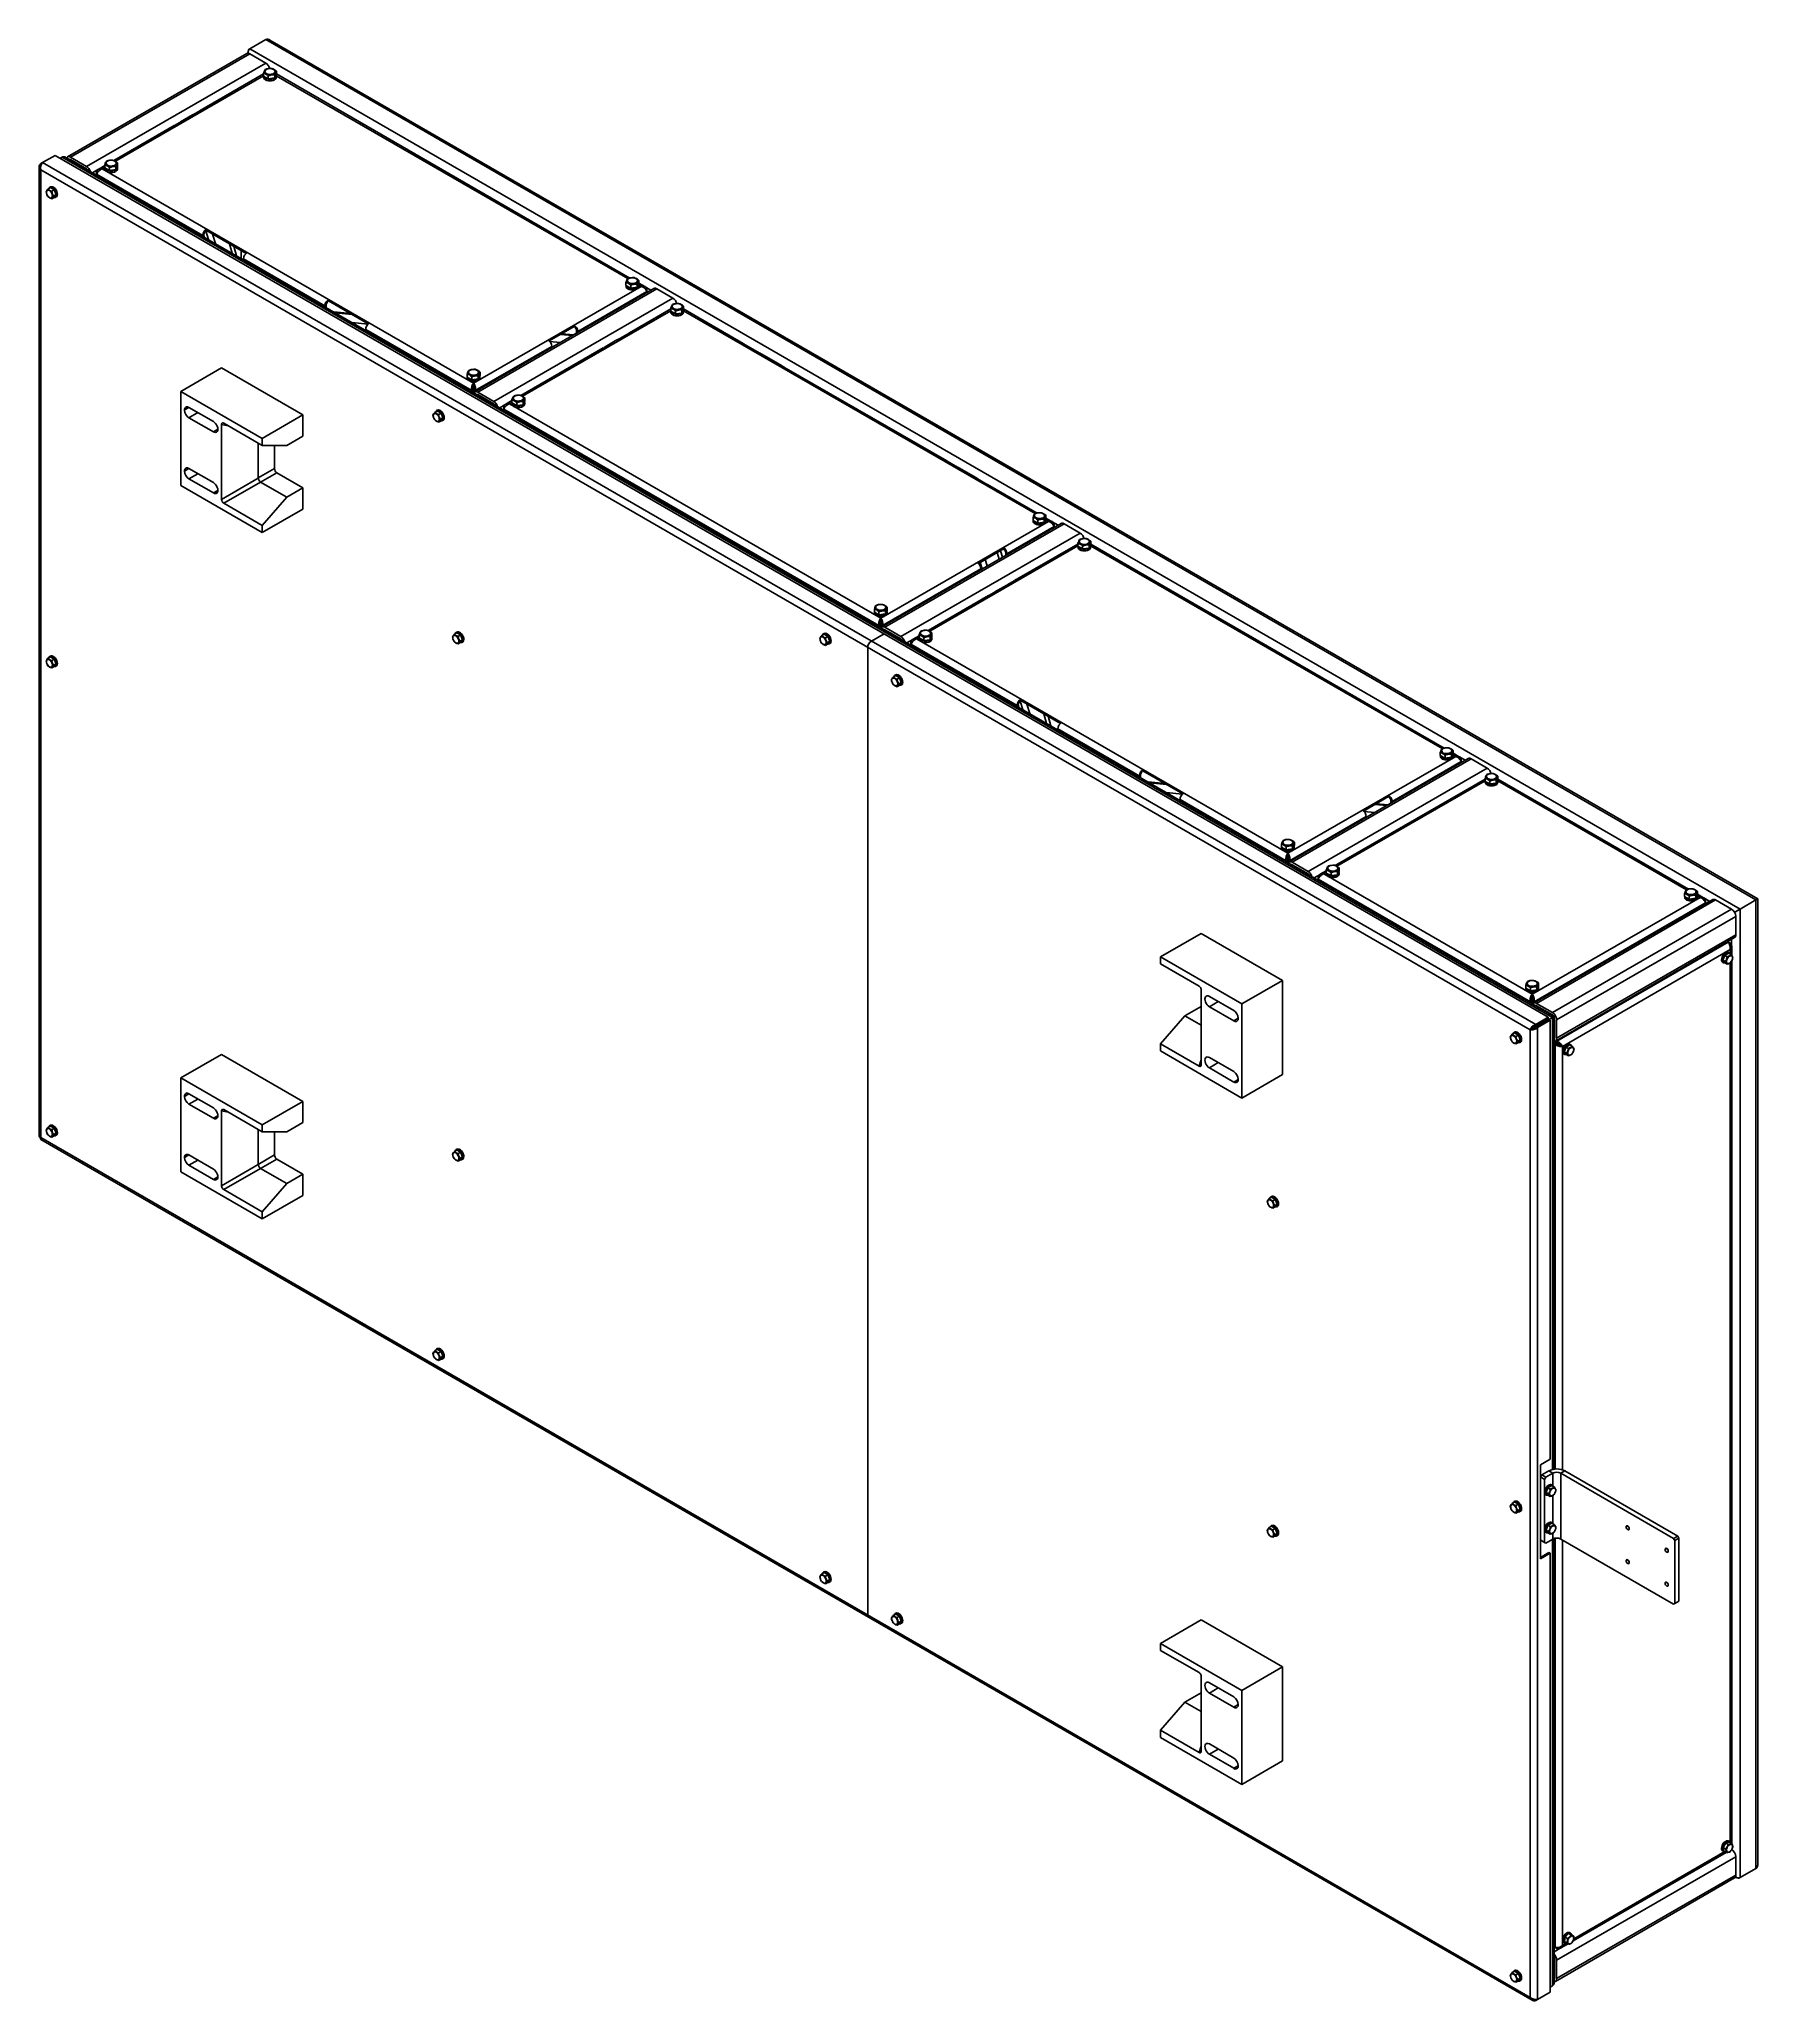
# Paper-space layout '_Isometrico' of a CAD drawing. Header units: millimetres. Extents: x -696 to 796, y -839 to 865.
import ezdxf

# ---------------------------------------------------------------- set-up
doc = ezdxf.new("R2010")
doc.units = ezdxf.units.MM

psp = doc.layouts.new('_Isometrico')

# ---------------------------------------------------------------- linework, layer by layer
at = {"color": 7, "linetype": 'Continuous', "lineweight": 25}
for p, q in [((-515.8, 852.4), (-671.4, 762.6)), ((-668.8, 762.3), (-513.2, 852.1)), ((-514.8, 853), (-514.8, 852.6)), ((-499.4, 864.4), (-513.2, 856.4)), ((-513.2, 856.4), (780.8, 109.3)), ((-513.2, 852.1), (-499.4, 844.1)), ((-499.4, 864.4), (794.6, 117.3)), ((796.1, 118.2), (-495.7, 864)), ((-654.9, 754.3), (-499.4, 844.1)), ((-501.3, 835.3), (-501.3, 832.6)), ((-498.8, 838.6), (-499.8, 838.5)), ((-492.6, 835), (-491.6, 833.8)), ((-490.1, 837), (-490.1, 834.4)), ((-501.3, 833.1), (-629.9, 758.8)), ((-501.3, 834.6), (-556.3, 802.8)), ((-501.3, 832.6), (-497.2, 830.3)), ((-501.2, 832.6), (-501.2, 831.8)), ((-497.2, 832.9), (-497.2, 830.3)), ((-497.2, 830.3), (-491.6, 831.1)), ((-491.8, 829.5), (-491.8, 830.8)), ((-491.6, 831.1), (-490.1, 834.4)), ((-491.6, 833.8), (-491.6, 831.1)), ((-490.2, 831.8), (-490.2, 833.1)), ((-184.9, 656.9), (-490.2, 833.1)), ((-183.2, 657.4), (-490.1, 834.6)), ((-562, 799.4), (-556.6, 802.6)), ((-578.9, 789.8), (-631.4, 759.5)), ((-578.6, 789.9), (-574.6, 792.2)), ((-573.5, 793), (-563.1, 799)), ((-573.1, 791.6), (-573.5, 793)), ((-562.7, 797.6), (-563.1, 799)), ((-696.1, 753.9), (-696.1, -88.2)), ((-694.7, 756.7), (-693.2, 757.6)), ((-694.7, 756.7), (-694, 756.3)), ((598.6, 4.6), (-694.7, 751.2)), ((-694.7, 751.2), (-694.7, -89.1)), ((-682.2, 763.9), (-693.2, 757.6)), ((-693.2, 757.6), (603.4, 9.1)), ((-682.2, 763.9), (614.3, 15.5)), ((-676.1, 762.3), (-677.8, 761.4)), ((-676.1, 762.3), (617.9, 15.3)), ((619.4, 16.2), (-672.4, 761.9)), ((-669.1, 760), (-668.8, 760.2)), ((-668.8, 762.3), (-654.9, 754.3)), ((-654.9, 752.2), (-668.8, 760.2)), ((-655.2, 752), (-654.9, 752.2)), ((-649.7, 748.8), (-644.6, 751.8)), ((-639.2, 755), (-644.4, 751.9)), ((-639.2, 753.5), (-641.4, 752.2)), ((-641.4, 752.2), (-318.9, 566)), ((-639.2, 755.7), (-639.2, 753)), ((-639.2, 753), (-635.1, 750.7)), ((-639.1, 753), (-639.1, 752.2)), ((-636.7, 759), (-637.7, 758.9)), ((-635.1, 753.3), (-635.1, 750.7)), ((-635.1, 750.7), (-629.5, 751.5)), ((-630.5, 755.4), (-629.5, 754.2)), ((-629.7, 749.9), (-629.7, 751.2)), ((-629.5, 751.5), (-628, 754.8)), ((-629.5, 754.2), (-629.5, 751.5)), ((-628.1, 752.2), (-628.1, 753.5)), ((-628, 757.4), (-628, 754.8)), ((-688.5, 734.6), (-686.3, 735.9)), ((-687.7, 735.1), (-687.3, 735.8)), ((-686.3, 736.5), (-686.9, 736.2)), ((-683.1, 734), (-686.3, 735.9)), ((-685.2, 732.8), (-683.1, 734)), ((-681.4, 729.8), (-683.1, 734)), ((-646.2, 749.4), (-646.2, 746.8)), ((-646.2, 749.4), (-645.5, 749)), ((-554, 694.4), (-646.2, 747.6)), ((-689.8, 731.8), (-690.1, 732.3)), ((-685.2, 726.2), (-683.1, 727.4)), ((-684.5, 728.7), (-683.6, 728.5)), ((-683.6, 728.5), (-681.4, 729.8)), ((-683.1, 727.4), (-681.4, 729.8)), ((-681.9, 727.5), (-681.3, 727.9)), ((-680.8, 728.2), (-681.4, 727.9)), ((-680.8, 728.2), (-681.3, 727.9)), ((-550.8, 698.7), (-550.8, 699.9)), ((-550.8, 698.7), (-516.4, 678.8)), ((-553, 695), (-554, 694.4)), ((-554, 693.6), (-554, 694.4)), ((-553, 693), (-553, 695)), ((-552.5, 692.7), (-553, 694.3)), ((-553, 694), (-552.6, 692.8)), ((-549.1, 690.7), (-551.3, 698.4)), ((-543.1, 687.3), (-545.5, 695.6)), ((-528.5, 678.9), (-530.9, 687.2)), ((-524.7, 676.6), (-527.1, 685)), ((-520.8, 681.4), (-520.8, 674.4)), ((-448, 633.2), (-518.7, 674)), ((-518.7, 673.2), (-518.7, 674)), ((-516.6, 678.7), (-516.6, 678.9)), ((-318.9, 566), (-173.3, 650.1)), ((-162.3, 648.3), (-317.8, 558.5)), ((-315.2, 558.2), (-159.7, 648)), ((-186.6, 653.6), (-186.6, 651)), ((-186.6, 651), (-182.5, 648.6)), ((-186.5, 650.9), (-186.5, 650.1)), ((-184.1, 656.9), (-185.1, 656.8)), ((-182.5, 651.2), (-182.5, 648.6)), ((-182.5, 648.6), (-176.9, 649.5)), ((-177.9, 653.3), (-176.9, 652.1)), ((-177.1, 647.9), (-177.1, 649.2)), ((-176.9, 649.5), (-175.5, 652.7)), ((-176.9, 652.1), (-176.9, 649.5)), ((-175.5, 655.3), (-175.5, 652.7)), ((-170.2, 649.9), (-175.5, 652.9)), ((-173.3, 650.1), (-175.5, 651.5)), ((-175.5, 650.1), (-175.5, 651.4)), ((-170, 649.8), (-164.9, 646.8)), ((-168.5, 647.4), (-169.2, 647)), ((-168.5, 647.4), (-168.5, 644.7)), ((-159.7, 648), (-145.8, 640)), ((-446.9, 633.8), (-448, 633.2)), ((-448, 632.3), (-448, 633.2)), ((-446.9, 631.7), (-446.9, 633.8)), ((-444.8, 637.5), (-444.8, 638.7)), ((-444.8, 637.5), (-410.4, 617.6)), ((-301.4, 550.2), (-145.8, 640)), ((-228.4, 610.9), (-168.5, 645.6)), ((-147.7, 630.5), (-183.6, 609.7)), ((-147.7, 631.1), (-147.7, 628.5)), ((-145.2, 634.5), (-146.2, 634.4)), ((-139, 630.9), (-138.1, 629.7)), ((-138.1, 627), (-136.6, 630.3)), ((-136.6, 632.9), (-136.6, 630.3)), ((-84.7, 600.6), (-136.6, 630.5)), ((-425.9, 626.6), (-440.4, 628)), ((-424.4, 625.7), (-438.9, 627.1)), ((-410.6, 617.4), (-424.3, 618.7)), ((-147.7, 629), (-276.3, 554.7)), ((-253.3, 602.7), (-231.6, 615.2)), ((-231.6, 615.2), (-231.6, 616.5)), ((-147.7, 628.5), (-143.6, 626.2)), ((-147.6, 628.5), (-147.6, 627.7)), ((-143.6, 628.8), (-143.6, 626.2)), ((-143.6, 626.2), (-138.1, 627)), ((-138.3, 625.4), (-138.3, 626.7)), ((-138.1, 629.7), (-138.1, 627)), ((-136.6, 627.7), (-136.6, 629)), ((168.6, 452.8), (-136.6, 629)), ((-320.5, 559.6), (-412.6, 612.8)), ((-412.6, 611.9), (-412.6, 612.8)), ((-412.6, 611.9), (-412.6, 611.9)), ((-317.4, 559.6), (-251, 597.9)), ((-206.3, 596.7), (-277.8, 555.4)), ((-243.6, 601.3), (-252.8, 602.2)), ((-251, 597), (-251, 597.9)), ((-233.1, 607.4), (-243.5, 608.4)), ((-232, 608), (-242.4, 609)), ((-229.5, 609.5), (-229.5, 611.6)), ((-228.4, 610.1), (-228.4, 610.9)), ((-205.9, 596.9), (-204.8, 597.6)), ((-205.9, 596.8), (-205.9, 596.8)), ((-204.8, 597.6), (-194.4, 603.6)), ((-202.4, 597.4), (-204.8, 597.6)), ((-192, 603.4), (-194.4, 603.6)), ((-193.3, 604.1), (-183.9, 609.5)), ((-190.9, 604.1), (-192.4, 604.2)), ((-84.4, 600.3), (-70.3, 592.2)), ((-573.1, 558.9), (-537.8, 579.3)), ((-537.8, 579.3), (-467.1, 538.5)), ((-71.9, 592.6), (-74, 592.8)), ((-69.1, 591.6), (-72.4, 591.9)), ((-69.1, 591.6), (-54.5, 583.2)), ((-54.5, 583.2), (-57.9, 583.5)), ((-53, 582.2), (-49.7, 580.3)), ((92, 498.5), (-49.4, 580.1)), ((-324.5, 574), (-324.5, 571.4)), ((-324.5, 571.4), (-320.4, 569)), ((-324.4, 571.3), (-324.4, 570.5)), ((-322, 577.3), (-323, 577.2)), ((-320.4, 571.6), (-320.4, 569)), ((-320.4, 569), (-314.8, 569.9)), ((-318.9, 564.8), (-318.9, 566)), ((-315.8, 573.7), (-314.8, 572.5)), ((-315, 568.3), (-315, 569.6)), ((-314.8, 569.9), (-313.3, 573.1)), ((-314.8, 572.5), (-314.8, 569.9)), ((-313.4, 570.5), (-313.4, 571.8)), ((-313.3, 575.7), (-313.3, 573.1)), ((-573.1, 477.2), (-573.1, 558.9)), ((-502.4, 518.1), (-573.1, 558.9)), ((-320.5, 559.6), (-319.4, 560.2)), ((-320.5, 558.7), (-320.5, 559.6)), ((-319.4, 560.2), (-319.4, 558.1)), ((-317.4, 559.6), (-318.4, 560.2)), ((-318.4, 560.2), (-318.4, 557.9)), ((-317.4, 559.6), (-317.4, 558.7)), ((-315.6, 555.9), (-315.2, 556.1)), ((-315.2, 558.2), (-301.4, 550.2)), ((-301.4, 548.1), (-315.2, 556.1)), ((-301.7, 547.9), (-301.4, 548.1)), ((-296.2, 544.7), (-291, 547.7)), ((-292.6, 545.3), (-292.6, 542.7)), ((-292.6, 545.3), (-291.9, 544.9)), ((-285.6, 550.9), (-290.9, 547.8)), ((-285.6, 549.4), (-287.8, 548.1)), ((-287.8, 548.1), (34.6, 361.9)), ((-285.6, 551.5), (-285.6, 548.9)), ((-285.6, 548.9), (-281.5, 546.6)), ((-285.5, 548.9), (-285.5, 548.1)), ((-283.1, 554.9), (-284.1, 554.8)), ((-281.5, 549.2), (-281.5, 546.6)), ((-281.5, 546.6), (-275.9, 547.4)), ((-276.9, 551.3), (-275.9, 550.1)), ((-276.1, 545.8), (-276.1, 547.1)), ((-275.9, 547.4), (-274.5, 550.7)), ((-275.9, 550.1), (-275.9, 547.4)), ((-274.5, 553.3), (-274.5, 550.7)), ((-274.5, 548.1), (-274.5, 549.4)), ((-566.1, 545), (-569.9, 542.8)), ((-566.1, 545), (-544.8, 532.8)), ((-566.1, 536), (-558.3, 540.5)), ((-566.1, 536), (-544.8, 523.8)), ((-537.8, 465.1), (-537.8, 530.2)), ((-532.1, 529.1), (-537.8, 530.2)), ((-535.9, 531.3), (-502.4, 511.9)), ((-467.1, 538.5), (-502.4, 518.1)), ((-467.1, 520.1), (-467.1, 538.5)), ((-354, 537.9), (-354.2, 538.4)), ((-352.6, 540.7), (-350.5, 542)), ((-351.8, 541.2), (-351.4, 541.9)), ((-350.4, 542.6), (-351, 542.3)), ((-347.2, 540.1), (-350.5, 542)), ((-349.3, 538.9), (-347.2, 540.1)), ((-349.3, 532.3), (-347.2, 533.5)), ((-348.6, 534.8), (-347.7, 534.6)), ((-347.7, 534.6), (-345.6, 535.9)), ((-345.6, 535.9), (-347.2, 540.1)), ((-347.2, 533.5), (-345.6, 535.9)), ((-346, 533.6), (-345.4, 534)), ((-344.9, 534.3), (-345.5, 534)), ((-344.9, 534.3), (-345.4, 534)), ((33.1, 355.5), (-292.6, 543.5)), ((-544.8, 523.8), (-540.9, 526)), ((-505.9, 514), (-505.9, 483.8)), ((-502.4, 511.9), (-502.4, 518.1)), ((-502.4, 511.9), (-481.2, 511.9)), ((-491.8, 491.9), (-491.8, 511.9)), ((-467.1, 520.1), (-481.2, 511.9)), ((92.3, 498.3), (101.3, 493.1)), ((-502.4, 436.4), (-573.1, 477.2)), ((-566.1, 491.9), (-569.9, 489.7)), ((-566.1, 491.9), (-544.8, 479.7)), ((-566.1, 483), (-558.3, 487.4)), ((-566.1, 483), (-544.8, 470.7)), ((-537.8, 465.1), (-505.9, 483.5)), ((-504, 480.2), (-535.9, 461.9)), ((-505.9, 483.8), (-491.8, 491.9)), ((-489.7, 488.3), (-503.8, 480.1)), ((-503.8, 480.1), (-481.2, 467)), ((-467.1, 475.2), (-489.7, 488.3)), ((102.5, 492.6), (117.1, 484.1)), ((103.1, 490.6), (102.5, 492.6)), ((117.7, 482.2), (117.1, 484.1)), ((118.6, 483.1), (127.1, 478.2)), ((170.4, 453.3), (127.4, 478.1)), ((-544.8, 470.7), (-540.9, 472.9)), ((-502.4, 442.5), (-535.9, 461.9)), ((-481.2, 467), (-502.4, 442.5)), ((-467.1, 475.2), (-481.2, 467)), ((-467.1, 456.8), (-467.1, 475.2)), ((-467.1, 456.8), (-502.4, 436.4)), ((34.6, 361.9), (180.3, 446)), ((191.3, 444.2), (35.7, 354.4)), ((38.3, 354.1), (193.9, 443.9)), ((166.9, 449.5), (166.9, 446.9)), ((166.9, 446.9), (171, 444.5)), ((167, 446.8), (167, 446)), ((169.4, 452.8), (168.4, 452.7)), ((171, 447.1), (171, 444.5)), ((171, 444.5), (176.6, 445.4)), ((175.6, 449.2), (176.6, 448)), ((176.4, 443.8), (176.4, 445.1)), ((176.6, 445.4), (178.1, 448.6)), ((176.6, 448), (176.6, 445.4)), ((178, 446), (178, 447.3)), ((180.3, 446), (178, 447.3)), ((178.1, 451.2), (178.1, 448.6)), ((183.4, 445.8), (178.1, 448.8)), ((183.5, 445.7), (188.7, 442.7)), ((185.1, 443.3), (184.4, 442.8)), ((185.1, 443.3), (185.1, 440.6)), ((193.9, 443.9), (207.7, 435.9)), ((-502.4, 436.4), (-502.4, 442.5)), ((52.2, 346.1), (207.7, 435.9)), ((144.2, 417.9), (185.1, 441.5)), ((205.8, 426.4), (150.8, 394.6)), ((205.8, 427), (205.8, 424.4)), ((208.3, 430.4), (207.3, 430.3)), ((214.5, 426.8), (215.5, 425.6)), ((215.5, 422.9), (217, 426.2)), ((217, 428.8), (217, 426.2)), ((523.9, 249.2), (217, 426.4)), ((205.8, 424.9), (77.2, 350.6)), ((119.4, 409.6), (141.1, 422.2)), ((122.8, 404.7), (121.1, 410.6)), ((127.1, 407.1), (125.4, 413.1)), ((137.6, 413.2), (135.8, 419.1)), ((140.3, 414.7), (138.6, 420.7)), ((141.1, 422.2), (141.1, 423.4)), ((143.2, 416.4), (143.2, 418.5)), ((144.2, 417), (144.2, 417.9)), ((205.8, 424.4), (209.9, 422.1)), ((205.9, 424.4), (205.9, 423.6)), ((207.5, 421.3), (207.5, 422.6)), ((209.9, 424.7), (209.9, 422.1)), ((209.9, 422.1), (215.5, 422.9)), ((215.5, 425.6), (215.5, 422.9)), ((216.9, 423.6), (216.9, 424.9)), ((522.2, 248.7), (216.9, 424.9)), ((36.2, 355.5), (121.6, 404.8)), ((121.6, 404), (121.6, 404.8)), ((145.1, 391.2), (150.5, 394.4)), ((128.2, 381.6), (75.7, 351.3)), ((128.5, 381.7), (132.5, 384)), ((133.6, 384.8), (144, 390.8)), ((134, 383.4), (133.6, 384.8)), ((144.4, 389.4), (144, 390.8)), ((29.1, 369.9), (29.1, 367.3)), ((29.1, 367.3), (33.1, 364.9)), ((29.1, 367.2), (29.1, 366.4)), ((31.5, 373.2), (30.6, 373.1)), ((33.1, 367.5), (33.1, 364.9)), ((33.1, 364.9), (38.7, 365.8)), ((34.6, 360.7), (34.6, 361.9)), ((37.7, 369.6), (38.7, 368.4)), ((38.5, 364.2), (38.5, 365.5)), ((38.7, 365.8), (40.2, 369)), ((38.7, 368.4), (38.7, 365.8)), ((40.1, 366.4), (40.1, 367.7)), ((40.2, 371.6), (40.2, 369)), ((-337, 345.2), (-337.2, 345.7)), ((-335.6, 348), (-333.5, 349.3)), ((-334.9, 348.5), (-334.5, 349.2)), ((-333.4, 349.9), (-334, 349.6)), ((-330.2, 347.4), (-333.5, 349.3)), ((-332.3, 346.2), (-330.2, 347.4)), ((-332.3, 339.6), (-330.2, 340.8)), ((-331.7, 342.1), (-330.7, 341.9)), ((-330.7, 341.9), (-328.6, 343.2)), ((-328.6, 343.2), (-330.2, 347.4)), ((-330.2, 340.8), (-328.6, 343.2)), ((-329, 340.9), (-328.4, 341.3)), ((-328, 341.6), (-328.5, 341.3)), ((-328, 341.6), (-328.4, 341.3)), ((-18.1, 344), (-18.3, 344.5)), ((-16.7, 346.8), (-14.6, 348.1)), ((-16, 347.3), (-15.6, 348)), ((-14.5, 348.7), (-15.1, 348.4)), ((-11.3, 346.2), (-14.6, 348.1)), ((-13.4, 345), (-11.3, 346.2)), ((-12.8, 340.9), (-11.8, 340.7)), ((-11.8, 340.7), (-9.7, 342)), ((-9.7, 342), (-11.3, 346.2)), ((-11.3, 339.6), (-9.7, 342)), ((37.5, 348.5), (26.5, 342.1)), ((33.1, 355.5), (34.1, 356.1)), ((33.1, 354.6), (33.1, 355.5)), ((34.1, 356.1), (34.1, 354)), ((36.2, 355.5), (35.1, 356.1)), ((35.1, 356.1), (35.1, 353.8)), ((36.2, 355.5), (36.2, 354.6)), ((38, 351.8), (38.3, 352)), ((38.3, 354.1), (52.2, 346.1)), ((52.2, 344), (38.3, 352)), ((51.9, 343.8), (52.2, 344)), ((57.4, 340.6), (62.5, 343.6)), ((60.9, 341.2), (60.9, 338.6)), ((60.9, 341.2), (61.7, 340.8)), ((67.9, 346.8), (62.7, 343.7)), ((67.9, 345.3), (65.7, 344)), ((65.7, 344), (388.2, 157.8)), ((67.9, 347.4), (67.9, 344.8)), ((67.9, 344.8), (72, 342.5)), ((68, 344.8), (68, 344)), ((70.4, 350.8), (69.4, 350.7)), ((72, 345.1), (72, 342.5)), ((72, 342.5), (77.6, 343.3)), ((76.6, 347.2), (77.6, 346)), ((77.4, 341.7), (77.4, 343)), ((77.6, 343.3), (79.1, 346.6)), ((77.6, 346), (77.6, 343.3)), ((79, 344), (79, 345.3)), ((79.1, 349.2), (79.1, 346.6)), ((-689.8, 324.3), (-690.1, 324.9)), ((-688.5, 327.2), (-686.3, 328.4)), ((-687.7, 327.6), (-687.3, 328.3)), ((-686.3, 329.1), (-686.9, 328.7)), ((-683.1, 326.5), (-686.3, 328.4)), ((-685.2, 325.3), (-683.1, 326.5)), ((-681.4, 322.3), (-683.1, 326.5)), ((-13.4, 338.4), (-11.3, 339.6)), ((-10.1, 339.7), (-9.5, 340.1)), ((-9.1, 340.4), (-9.6, 340.1)), ((-9.1, 340.4), (-9.5, 340.1)), ((23.3, 336.6), (23.3, -503.6)), ((153.1, 286.2), (60.9, 339.4)), ((-685.2, 318.8), (-683.1, 320)), ((-684.5, 321.2), (-683.6, 321.1)), ((-683.6, 321.1), (-681.4, 322.3)), ((-683.1, 320), (-681.4, 322.3)), ((-681.9, 320.1), (-681.3, 320.4)), ((-680.8, 320.8), (-681.4, 320.5)), ((-680.8, 320.8), (-681.3, 320.4)), ((44.1, 308), (43.9, 308.6)), ((45.5, 310.9), (47.6, 312.1)), ((46.3, 311.4), (46.7, 312.1)), ((47.7, 312.8), (47.1, 312.5)), ((50.9, 310.3), (47.6, 312.1)), ((48.8, 309), (50.9, 310.3)), ((52.5, 306.1), (50.9, 310.3)), ((48.8, 302.5), (50.9, 303.7)), ((49.5, 305), (50.4, 304.8)), ((50.4, 304.8), (52.5, 306.1)), ((50.9, 303.7), (52.5, 306.1)), ((52.1, 303.8), (52.7, 304.1)), ((53.2, 304.5), (52.6, 304.2)), ((53.2, 304.5), (52.7, 304.1)), ((158, 282.5), (155.8, 290.2)), ((156.3, 290.5), (156.3, 291.7)), ((156.3, 290.5), (190.7, 270.6)), ((154.1, 286.8), (153.1, 286.2)), ((153.1, 285.4), (153.1, 286.2)), ((154.1, 284.8), (154.1, 286.8)), ((154.6, 284.5), (154.1, 286.1)), ((154.1, 285.8), (154.5, 284.6)), ((164, 279.1), (161.6, 287.4)), ((178.6, 270.6), (176.2, 279)), ((182.4, 268.4), (180, 276.8)), ((259.1, 225), (188.4, 265.8)), ((188.4, 265), (188.4, 265.8)), ((388.2, 157.8), (533.9, 241.9)), ((544.8, 240.1), (389.3, 150.3)), ((391.9, 150), (547.4, 239.8)), ((520.5, 245.4), (520.5, 242.8)), ((520.5, 242.8), (524.6, 240.4)), ((520.6, 242.7), (520.6, 241.9)), ((523, 248.7), (522, 248.6)), ((524.6, 243), (524.6, 240.4)), ((524.6, 240.4), (530.2, 241.3)), ((529.2, 245.1), (530.2, 243.9)), ((530, 239.7), (530, 241)), ((530.2, 241.3), (531.7, 244.5)), ((530.2, 243.9), (530.2, 241.3)), ((531.6, 241.9), (531.6, 243.2)), ((533.9, 241.9), (531.6, 243.2)), ((531.7, 247.1), (531.7, 244.5)), ((536.9, 241.7), (531.7, 244.7)), ((537.1, 241.5), (542.2, 238.6)), ((538.7, 239.2), (537.9, 238.7)), ((538.7, 239.2), (538.7, 236.5)), ((547.4, 239.8), (561.3, 231.8)), ((260.2, 225.6), (259.1, 225)), ((259.1, 224.1), (259.1, 225)), ((260.2, 223.5), (260.2, 225.6)), ((262.3, 229.3), (262.3, 230.5)), ((262.3, 229.3), (296.8, 209.4)), ((405.7, 142), (561.3, 231.8)), ((559.4, 222.3), (429.3, 147.2)), ((478.7, 202.7), (538.7, 237.4)), ((559.4, 222.9), (559.4, 220.3)), ((561.9, 226.3), (560.9, 226.2)), ((568.1, 222.7), (569, 221.5)), ((569, 218.8), (570.5, 222.1)), ((569, 221.5), (569, 218.8)), ((570.5, 224.7), (570.5, 222.1)), ((736.1, 126.7), (570.5, 222.3)), ((281.2, 218.4), (266.7, 219.8)), ((282.7, 217.5), (268.2, 218.9)), ((296.5, 209.2), (282.8, 210.5)), ((386.6, 151.4), (294.5, 204.6)), ((294.5, 203.7), (294.5, 204.6)), ((559.4, 220.8), (430.8, 146.5)), ((453.8, 194.5), (475.5, 207)), ((475.5, 207), (475.5, 208.3)), ((559.4, 220.3), (563.5, 218)), ((559.5, 220.3), (559.5, 219.5)), ((563.5, 220.6), (563.5, 218)), ((563.5, 218), (569, 218.8)), ((568.9, 217.2), (568.9, 218.5)), ((570.5, 219.5), (570.5, 220.8)), ((734.3, 126.2), (570.5, 220.8)), ((294.5, 203.7), (294.5, 203.7)), ((389.7, 151.4), (456.1, 189.7)), ((463.5, 193.1), (454.3, 194)), ((456.1, 188.8), (456.1, 189.7)), ((474, 199.2), (463.6, 200.1)), ((475.1, 199.8), (464.7, 200.8)), ((477.6, 201.3), (477.6, 203.4)), ((478.7, 201.9), (478.7, 202.7)), ((382.6, 165.8), (382.6, 163.2)), ((382.6, 163.2), (386.7, 160.8)), ((382.7, 163.1), (382.7, 162.3)), ((385.1, 169.1), (384.1, 169)), ((386.7, 163.4), (386.7, 160.8)), ((386.7, 160.8), (392.3, 161.7)), ((388.2, 156.6), (388.2, 157.8)), ((391.3, 165.5), (392.3, 164.3)), ((392.1, 160.1), (392.1, 161.4)), ((392.3, 161.7), (393.8, 164.9)), ((392.3, 164.3), (392.3, 161.7)), ((393.7, 162.3), (393.7, 163.6)), ((393.8, 167.5), (393.8, 164.9)), ((386.6, 151.4), (387.7, 152)), ((386.6, 150.5), (386.6, 151.4)), ((387.7, 152), (387.7, 149.9)), ((389.7, 151.4), (388.7, 152)), ((388.7, 152), (388.7, 149.7)), ((389.7, 151.4), (389.7, 150.5)), ((391.6, 147.7), (391.9, 147.9)), ((391.9, 150), (405.7, 142)), ((405.7, 139.9), (391.9, 147.9)), ((405.4, 139.7), (405.7, 139.9)), ((410.9, 136.5), (416.1, 139.5)), ((414.5, 137.1), (414.5, 134.5)), ((414.5, 137.1), (415.2, 136.7)), ((421.5, 142.7), (416.2, 139.6)), ((421.5, 141.2), (419.3, 139.9)), ((419.3, 139.9), (600.3, 35.4)), ((421.5, 143.3), (421.5, 140.7)), ((421.5, 140.7), (425.6, 138.4)), ((421.6, 140.7), (421.6, 139.9)), ((424, 146.7), (423, 146.6)), ((425.6, 141), (425.6, 138.4)), ((425.6, 138.4), (431.2, 139.2)), ((430.2, 143.1), (431.2, 141.9)), ((431, 137.6), (431, 138.9)), ((431.2, 139.2), (432.7, 142.5)), ((431.2, 141.9), (431.2, 139.2)), ((432.6, 139.9), (432.6, 141.2)), ((432.7, 145.1), (432.7, 142.5)), ((598.8, 28.9), (414.5, 135.3)), ((600.3, 35.4), (746, 119.5)), ((732.6, 122.9), (732.6, 120.3)), ((732.6, 120.3), (736.7, 118)), ((732.7, 120.3), (732.7, 119.5)), ((735.1, 126.2), (734.1, 126.2)), ((736.7, 120.6), (736.7, 118)), ((741.3, 122.7), (742.3, 121.4)), ((742.3, 118.8), (743.8, 122)), ((742.3, 121.4), (742.3, 118.8)), ((743.7, 119.5), (743.7, 120.8)), ((746, 119.5), (743.7, 120.8)), ((743.8, 124.7), (743.8, 122)), ((749, 119.2), (743.8, 122.3)), ((757, 117.6), (601.4, 27.8)), ((601.9, 28.9), (750.8, 114.9)), ((604, 27.5), (759.6, 117.3)), ((617.9, 19.5), (773.4, 109.3)), ((621.5, 13.2), (777.1, 103)), ((736.7, 118), (742.3, 118.8)), ((742.1, 117.2), (742.1, 118.5)), ((749.2, 119.1), (754.4, 116.1)), ((750.8, 116.7), (750.1, 116.3)), ((750.8, 116.7), (750.8, 114)), ((759.6, 117.3), (773.4, 109.3)), ((777.1, 103), (777.1, 87)), ((780.8, 109.3), (794.6, 117.3)), ((780.8, 109.3), (780.8, -731.7)), ((794.6, 117.3), (794.6, -723.7)), ((796.2, -720.3), (796.2, 118.2)), ((312.9, 88.2), (277.5, 67.8)), ((383.6, 47.4), (312.9, 88.2)), ((621.5, -2.8), (777.1, 87)), ((620.5, -5.2), (776, 84.6)), ((770.6, 80.6), (621.7, -5.4)), ((772.1, 74.2), (626.5, -9.9)), ((767.5, 69.2), (765.9, 65)), ((770.8, 71.1), (767.5, 69.2)), ((769.7, 68), (767.5, 69.2)), ((770.6, 80.6), (769.8, 81)), ((772.1, 79.7), (770.6, 80.6)), ((771.3, 71.4), (770.8, 71.7)), ((772.9, 69.9), (770.8, 71.1)), ((772.1, 79.7), (771.4, 79.3)), ((772.1, 70.4), (772.1, 74.2)), ((773.4, 83.1), (773.4, 77.1)), ((773.5, 69.2), (773.5, 76.9)), ((277.5, 67.8), (277.5, 61.7)), ((277.5, 67.8), (348.2, 27)), ((277.5, 61.7), (311, 42.4)), ((764.7, 65.4), (765.3, 65.1)), ((765.8, 63.1), (766.3, 62.8)), ((768, 63.8), (765.9, 65)), ((765.9, 65), (767.5, 62.7)), ((769.7, 61.5), (767.5, 62.7)), ((769, 63.9), (768, 63.8)), ((772.1, -701.1), (772.1, 62.7)), ((773.5, -701.9), (773.5, 64.3)), ((774.3, 67), (774.6, 67.5)), ((312.9, 39.1), (312.9, -25.9)), ((348.2, 27), (383.6, 47.4)), ((383.6, 47.4), (383.6, -34.2)), ((594.7, 43.3), (594.7, 40.7)), ((594.7, 40.7), (598.8, 38.4)), ((594.8, 40.7), (594.8, 39.9)), ((597.2, 46.6), (596.2, 46.6)), ((598.8, 41), (598.8, 38.4)), ((598.8, 38.4), (604.4, 39.2)), ((600.3, 34.2), (600.3, 35.4)), ((603.4, 43.1), (604.4, 41.8)), ((604.2, 37.6), (604.2, 38.9)), ((604.4, 39.2), (605.9, 42.4)), ((604.4, 41.8), (604.4, 39.2)), ((605.8, 39.9), (605.8, 41.2)), ((605.9, 45.1), (605.9, 42.4)), ((312.9, 24.9), (298.7, 16.8)), ((341.2, 21.3), (320, 33.5)), ((327.7, 29), (320, 24.5)), ((341.2, 12.3), (320, 24.5)), ((348.2, 27), (348.2, -54.7)), ((598.8, 28.9), (599.8, 29.5)), ((598.8, 28.1), (598.8, 28.9)), ((599.8, 29.5), (599.8, 27.5)), ((601.9, 28.9), (600.8, 29.5)), ((600.8, 29.5), (600.8, 27.3)), ((601.9, 28.9), (601.9, 28.1)), ((603.7, 25.2), (604, 25.4)), ((604, 27.5), (617.9, 19.5)), ((617.9, 17.4), (604, 25.4)), ((617.5, 17.2), (617.9, 17.4)), ((277.5, -7.7), (298.7, 16.8)), ((298.7, 16.8), (312.9, 8.6)), ((341.2, 12.3), (345.1, 14.5)), ((582.9, 0.7), (585, 1.9)), ((583.7, 1.1), (584.1, 1.8)), ((585.1, 2.6), (584.5, 2.2)), ((588.3, 0), (585, 1.9)), ((586.2, -1.2), (588.3, 0)), ((589.9, -4.2), (588.3, 0)), ((599.6, 5.2), (598.6, 4.6)), ((598.6, -835.7), (598.6, 4.6)), ((603.1, 7.8), (604, 7.3)), ((603.4, 9.1), (614.3, 15.5)), ((603.4, 7.9), (614.3, 14.2)), ((603.4, 9.1), (603.4, 7.9)), ((603.9, 7), (614.8, 13.4)), ((604.9, 6.4), (603.9, 7)), ((617.9, 15.3), (604, 7.3)), ((604, 7.3), (604, 7.1)), ((604.9, 6.4), (615.9, 12.8)), ((604.9, -837.5), (604.9, 6.4)), ((614.3, 14.2), (614.3, 15.5)), ((614.8, 13.4), (615.9, 12.8)), ((615.9, 12.8), (615.9, -368.4)), ((617.9, 15.3), (617.9, -377.3)), ((619.4, -377), (619.4, 16.1)), ((619.4, 14), (619.7, 14.2)), ((619.7, -1.8), (619.7, 14.2)), ((621.5, 13.2), (621.5, -2.8)), ((-573.1, -37.2), (-537.8, -16.8)), ((-537.8, -16.8), (-467.1, -57.6)), ((277.5, -7.7), (277.5, -13.8)), ((311, -27), (277.5, -7.7)), ((277.5, -13.8), (348.2, -54.7)), ((581.5, -2.2), (581.3, -1.6)), ((586.2, -7.7), (588.3, -6.5)), ((586.9, -5.3), (587.8, -5.4)), ((587.8, -5.4), (589.9, -4.2)), ((588.3, -6.5), (589.9, -4.2)), ((589.5, -6.4), (590.1, -6.1)), ((590.6, -5.7), (590, -6)), ((590.6, -5.7), (590.1, -6.1)), ((619.4, -2), (619.7, -1.8)), ((621.2, -7.5), (619.4, -6.4)), ((619.4, -7.6), (620.1, -8.1)), ((621.7, -6.6), (619.7, -5.4)), ((620.1, -8.1), (621.2, -7.5)), ((620.1, -376.9), (620.1, -8.1)), ((621.7, -5.4), (620.9, -4.9)), ((621.7, -5.4), (621.7, -6.6)), ((625.4, -9.3), (626.5, -9.9)), ((626.5, -9.9), (626.5, -377.5)), ((626.8, -14.2), (627.4, -14.5)), ((627.9, -16.5), (628.4, -16.8)), ((629.7, -10.4), (628, -14.6)), ((630.1, -15.8), (628, -14.6)), ((628, -14.6), (629.7, -16.9)), ((632.9, -8.5), (629.7, -10.4)), ((631.8, -11.6), (629.7, -10.4)), ((631.8, -18.1), (629.7, -16.9)), ((631.1, -15.7), (630.1, -15.8)), ((633.4, -8.2), (632.9, -7.9)), ((635, -9.7), (632.9, -8.5)), ((636.4, -12.6), (636.7, -12.1)), ((311, -27), (312.9, -21.5)), ((341.2, -31.8), (320, -19.5)), ((327.7, -24), (320, -28.5)), ((341.2, -40.8), (320, -28.5)), ((-573.1, -118.8), (-573.1, -37.2)), ((-502.4, -78), (-573.1, -37.2)), ((-566.1, -51.1), (-569.9, -53.3)), ((-566.1, -51.1), (-544.8, -63.3)), ((341.2, -40.8), (345.1, -38.5)), ((348.2, -54.7), (383.6, -34.2)), ((-566.1, -60), (-558.3, -55.6)), ((-566.1, -60), (-544.8, -72.3)), ((-537.8, -130.9), (-537.8, -65.9)), ((-532.1, -67), (-537.8, -65.9)), ((-535.9, -64.8), (-502.4, -84.1)), ((-467.1, -57.6), (-502.4, -78)), ((-467.1, -76), (-467.1, -57.6)), ((-689.8, -83.2), (-690.1, -82.6)), ((-688.5, -80.3), (-686.3, -79)), ((-687.7, -79.8), (-687.3, -79.1)), ((-686.3, -78.4), (-686.9, -78.7)), ((-683.1, -80.9), (-686.3, -79)), ((-685.2, -82.2), (-683.1, -80.9)), ((-683.6, -86.4), (-681.4, -85.1)), ((-681.4, -85.1), (-683.1, -80.9)), ((-683.1, -87.5), (-681.4, -85.1)), ((-544.8, -72.3), (-540.9, -70.1)), ((-505.9, -82.1), (-505.9, -112.3)), ((-502.4, -84.1), (-502.4, -78)), ((-502.4, -84.1), (-481.2, -84.1)), ((-491.8, -104.1), (-491.8, -84.1)), ((-467.1, -76), (-481.2, -84.1)), ((-694.7, -89.1), (598.6, -835.7)), ((-694.6, -90.6), (600.3, -838.2)), ((-685.2, -88.7), (-683.1, -87.5)), ((-684.5, -86.2), (-683.6, -86.4)), ((-681.9, -87.4), (-681.3, -87.1)), ((-680.8, -86.7), (-681.4, -87)), ((-680.8, -86.7), (-681.3, -87.1)), ((-335.6, -101.1), (-333.5, -99.8)), ((-334.9, -100.6), (-334.5, -99.9)), ((-333.4, -99.2), (-334, -99.5)), ((-330.2, -101.7), (-333.5, -99.8)), ((-332.3, -102.9), (-330.2, -101.7)), ((-328.6, -105.9), (-330.2, -101.7)), ((-502.4, -159.7), (-573.1, -118.8)), ((-566.1, -104.1), (-569.9, -106.4)), ((-566.1, -104.1), (-544.8, -116.4)), ((-566.1, -113.1), (-558.3, -108.6)), ((-566.1, -113.1), (-544.8, -125.4)), ((-537.8, -130.9), (-505.9, -112.5)), ((-504, -115.8), (-535.9, -134.2)), ((-505.9, -112.3), (-491.8, -104.1)), ((-489.7, -107.8), (-503.8, -116)), ((-503.8, -116), (-481.2, -129)), ((-467.1, -120.9), (-489.7, -107.8)), ((-337, -103.9), (-337.2, -103.4)), ((-332.3, -109.5), (-330.2, -108.3)), ((-331.7, -107), (-330.7, -107.2)), ((-330.7, -107.2), (-328.6, -105.9)), ((-330.2, -108.3), (-328.6, -105.9)), ((-329, -108.2), (-328.4, -107.8)), ((-328, -107.5), (-328.5, -107.8)), ((-328, -107.5), (-328.4, -107.8)), ((-544.8, -125.4), (-540.9, -123.1)), ((-502.4, -153.5), (-535.9, -134.2)), ((-481.2, -129), (-502.4, -153.5)), ((-467.1, -120.9), (-481.2, -129)), ((-467.1, -139.3), (-467.1, -120.9)), ((-467.1, -139.3), (-502.4, -159.7)), ((370.5, -144.9), (370.2, -144.3)), ((371.8, -142), (374, -140.8)), ((372.6, -141.6), (373, -140.9)), ((374, -140.1), (373.5, -140.5)), ((377.2, -142.7), (374, -140.8)), ((375.1, -143.9), (377.2, -142.7)), ((375.1, -150.4), (377.2, -149.2)), ((375.8, -148), (376.7, -148.1)), ((376.7, -148.1), (378.9, -146.9)), ((378.9, -146.9), (377.2, -142.7)), ((377.2, -149.2), (378.9, -146.9)), ((378.5, -149.1), (379, -148.8)), ((379.5, -148.4), (378.9, -148.7)), ((379.5, -148.4), (379, -148.8)), ((-502.4, -159.7), (-502.4, -153.5)), ((-350.4, -272.3), (-351, -272.6)), ((-354, -277.1), (-354.2, -276.5)), ((-352.6, -274.2), (-350.5, -272.9)), ((-351.8, -273.7), (-351.4, -273)), ((-347.2, -274.8), (-350.5, -272.9)), ((-349.3, -276.1), (-347.2, -274.8)), ((-349.3, -282.6), (-347.2, -281.4)), ((-348.6, -280.1), (-347.7, -280.3)), ((-347.7, -280.3), (-345.6, -279)), ((-345.6, -279), (-347.2, -274.8)), ((-347.2, -281.4), (-345.6, -279)), ((-346, -281.3), (-345.4, -281)), ((-344.9, -280.6), (-345.5, -280.9)), ((-344.9, -280.6), (-345.4, -281)), ((615.9, -368.4), (607.4, -373.3)), ((607.4, -373.3), (607.4, -454.9)), ((607.5, -383.8), (608.6, -382)), ((611.1, -385.9), (607.5, -383.8)), ((607.5, -438.5), (607.5, -383.8)), ((608.6, -382), (614.6, -378.5)), ((608.6, -382), (612.1, -384)), ((612.1, -384), (611.1, -385.9)), ((611.1, -440.6), (611.1, -385.9)), ((612.1, -384), (618.1, -380.6)), ((617.2, -391.2), (613.9, -393.1)), ((618.1, -380.6), (614.6, -378.5)), ((617.7, -390.8), (617.1, -390.5)), ((619.3, -392.4), (617.2, -391.2)), ((618.1, -391.2), (618.1, -380.6)), ((628.7, -378.5), (625.2, -380.6)), ((625.2, -437.7), (625.2, -380.6)), ((625.2, -380.6), (723.1, -437.1)), ((628.7, -378.5), (726.7, -435.1)), ((582.9, -406.8), (585, -405.5)), ((583.7, -406.3), (584.1, -405.6)), ((585.1, -404.9), (584.5, -405.2)), ((588.3, -407.4), (585, -405.5)), ((586.2, -408.7), (588.3, -407.4)), ((589.9, -411.6), (588.3, -407.4)), ((611.1, -396.9), (611.6, -397.2)), ((612.1, -399.2), (612.7, -399.5)), ((613.9, -393.1), (612.3, -397.3)), ((614.4, -398.5), (612.3, -397.3)), ((612.3, -397.3), (613.9, -399.6)), ((616, -394.3), (613.9, -393.1)), ((616, -400.8), (613.9, -399.6)), ((615.3, -398.3), (614.4, -398.5)), ((618.1, -423.9), (618.1, -399.8)), ((620.7, -395.3), (620.9, -394.7)), ((581.5, -409.7), (581.3, -409.1)), ((586.2, -415.2), (588.3, -414)), ((586.9, -412.7), (587.8, -412.9)), ((587.8, -412.9), (589.9, -411.6)), ((588.3, -414), (589.9, -411.6)), ((589.5, -413.9), (590.1, -413.6)), ((590.6, -413.2), (590, -413.5)), ((590.6, -413.2), (590.1, -413.6)), ((613.9, -425.7), (612.3, -429.9)), ((617.2, -423.8), (613.9, -425.7)), ((616, -426.9), (613.9, -425.7)), ((617.7, -423.5), (617.1, -423.2)), ((619.3, -425.1), (617.2, -423.8)), ((370.5, -430.7), (370.2, -430.1)), ((371.8, -427.8), (374, -426.6)), ((372.6, -427.4), (373, -426.7)), ((374, -425.9), (373.5, -426.3)), ((377.2, -428.5), (374, -426.6)), ((375.1, -429.7), (377.2, -428.5)), ((375.1, -436.2), (377.2, -435)), ((375.8, -433.8), (376.7, -433.9)), ((376.7, -433.9), (378.9, -432.7)), ((378.9, -432.7), (377.2, -428.5)), ((377.2, -435), (378.9, -432.7)), ((378.5, -434.9), (379, -434.6)), ((379.5, -434.2), (378.9, -434.5)), ((379.5, -434.2), (379, -434.6)), ((607.5, -438.5), (611.1, -440.6)), ((608.6, -439.1), (607.5, -438.5)), ((612.1, -441.2), (608.6, -439.1)), ((611.1, -429.6), (611.6, -429.9)), ((611.1, -440.6), (612.1, -441.2)), ((612.1, -431.8), (612.7, -432.2)), ((612.1, -441.2), (618.1, -437.7)), ((614.4, -431.2), (612.3, -429.9)), ((612.3, -429.9), (613.9, -432.3)), ((616, -433.5), (613.9, -432.3)), ((615.3, -431), (614.4, -431.2)), ((617.9, -437.9), (617.9, -825.7)), ((618.1, -437.7), (618.1, -432.5)), ((619.4, -822.3), (619.4, -437.2)), ((620.1, -792.4), (620.1, -437)), ((620.7, -427.9), (620.9, -427.4)), ((625.2, -437.7), (723.1, -494.3)), ((626.5, -438.5), (626.5, -790.5)), ((683.2, -426.3), (681.8, -427.1)), ((723.1, -437.1), (726.7, -435.1)), ((724.2, -438.9), (723.1, -437.1)), ((727.7, -436.9), (724.2, -438.9)), ((724.2, -493.6), (724.2, -438.9)), ((726.7, -435.1), (727.7, -436.9)), ((727.7, -491.6), (727.7, -436.9)), ((607.4, -453.7), (614.8, -449.4)), ((607.4, -454.9), (615.9, -450)), ((614.8, -449.4), (615.9, -450)), ((615.9, -450), (615.9, -831.2)), ((683.2, -455.7), (681.8, -456.5)), ((717.1, -445.9), (715.7, -446.7)), ((-18.1, -470.9), (-18.3, -470.4)), ((-16.7, -468.1), (-14.6, -466.8)), ((-16, -467.6), (-15.6, -466.9)), ((-14.5, -466.2), (-15.1, -466.5)), ((-11.3, -468.7), (-14.6, -466.8)), ((-13.4, -470), (-11.3, -468.7)), ((-13.4, -476.5), (-11.3, -475.3)), ((-12.8, -474), (-11.8, -474.2)), ((-11.8, -474.2), (-9.7, -472.9)), ((-9.7, -472.9), (-11.3, -468.7)), ((-11.3, -475.3), (-9.7, -472.9)), ((-10.1, -475.2), (-9.5, -474.8)), ((-9.1, -474.5), (-9.6, -474.8)), ((-9.1, -474.5), (-9.5, -474.8)), ((717.1, -475.3), (715.7, -476.1)), ((726.7, -492.2), (723.1, -494.3)), ((723.1, -494.3), (724.2, -493.6)), ((724.2, -493.6), (727.7, -491.6)), ((727.7, -491.6), (726.7, -492.2)), ((44.1, -506.9), (43.9, -506.3)), ((45.5, -504), (47.6, -502.8)), ((46.3, -503.6), (46.7, -502.8)), ((47.7, -502.1), (47.1, -502.4)), ((50.9, -504.6), (47.6, -502.8)), ((48.8, -505.9), (50.9, -504.6)), ((49.5, -509.9), (50.4, -510.1)), ((50.4, -510.1), (52.5, -508.9)), ((52.5, -508.9), (50.9, -504.6)), ((50.9, -511.2), (52.5, -508.9)), ((52.1, -511.1), (52.7, -510.8)), ((53.2, -510.4), (52.6, -510.7)), ((53.2, -510.4), (52.7, -510.8)), ((312.9, -507.8), (277.5, -528.3)), ((383.6, -548.7), (312.9, -507.8)), ((48.8, -512.4), (50.9, -511.2)), ((277.5, -528.3), (348.2, -569.1)), ((277.5, -528.3), (277.5, -534.4)), ((277.5, -534.4), (311, -553.7)), ((312.9, -557), (312.9, -622)), ((348.2, -569.1), (383.6, -548.7)), ((383.6, -548.7), (383.6, -630.3)), ((312.9, -571.1), (298.7, -579.3)), ((341.2, -574.8), (320, -562.5)), ((327.7, -567), (320, -571.5)), ((341.2, -583.8), (320, -571.5)), ((348.2, -569.1), (348.2, -650.7)), ((277.5, -603.8), (298.7, -579.3)), ((298.7, -579.3), (312.9, -587.5)), ((341.2, -583.8), (345.1, -581.5)), ((277.5, -603.8), (277.5, -609.9)), ((311, -623.1), (277.5, -603.8)), ((277.5, -609.9), (348.2, -650.7)), ((311, -623.1), (312.9, -617.6)), ((341.2, -627.9), (320, -615.6)), ((327.7, -620.1), (320, -624.6)), ((341.2, -636.8), (320, -624.6)), ((341.2, -636.8), (345.1, -634.6)), ((348.2, -650.7), (383.6, -630.3)), ((621.5, -803.4), (777.1, -713.6)), ((635.9, -786.7), (768.8, -709.9)), ((636.4, -784.8), (767.5, -709.1)), ((764.7, -706.3), (765.3, -706.6)), ((765.8, -708.5), (766.3, -708.9)), ((768.4, -701.5), (766, -705.5)), ((768.2, -706.7), (766, -705.5)), ((766, -705.5), (766.8, -708.7)), ((768.9, -709.9), (766.8, -708.7)), ((769.1, -706.8), (768.2, -706.7)), ((771.5, -700.8), (768.4, -701.5)), ((770.5, -702.8), (768.4, -701.5)), ((771.3, -700.2), (770.8, -699.9)), ((773.7, -702), (771.5, -700.8)), ((774.2, -705.6), (774.4, -705.2)), ((777.1, -713.6), (777.1, -729.6)), ((620.5, -821.8), (776, -731.9)), ((621.5, -819.4), (777.1, -729.6)), ((794.6, -723.7), (780.8, -731.7)), ((628.8, -783.3), (628.2, -787.3)), ((631.9, -780.3), (628.8, -783.3)), ((631, -784.5), (628.8, -783.3)), ((634.1, -781.5), (631.9, -780.3)), ((634.4, -781.4), (631.9, -780.3)), ((633.4, -779.8), (632.9, -779.5)), ((636.5, -782.6), (634.4, -781.4)), ((636.3, -783.3), (636.5, -782.6)), ((619.4, -792), (620.1, -792.4)), ((619.4, -796.1), (624.6, -793.1)), ((621.7, -793.3), (620.2, -792.5)), ((621.7, -793.3), (621.7, -792.5)), ((624.7, -793.1), (631.6, -789.1)), ((626.5, -790.5), (629.7, -788.7)), ((626.8, -785.9), (627.4, -786.2)), ((627.9, -788.1), (628.4, -788.5)), ((630.3, -788.6), (628.2, -787.3)), ((631.3, -788.2), (630.3, -788.6)), ((581.5, -817.1), (581.3, -816.5)), ((582.9, -814.2), (585, -813)), ((583.7, -813.8), (584.1, -813.1)), ((585.1, -812.3), (584.5, -812.7)), ((588.3, -814.9), (585, -813)), ((586.2, -816.1), (588.3, -814.9)), ((589.9, -819.1), (588.3, -814.9)), ((619.4, -802.5), (619.7, -802.3)), ((619.7, -818.3), (619.7, -802.3)), ((621.5, -803.4), (621.5, -819.4)), ((586.2, -822.6), (588.3, -821.4)), ((586.9, -820.2), (587.8, -820.3)), ((587.8, -820.3), (589.9, -819.1)), ((588.3, -821.4), (589.9, -819.1)), ((589.5, -821.3), (590.1, -821)), ((590.6, -820.6), (590, -820.9)), ((590.6, -820.6), (590.1, -821)), ((604.9, -837.5), (615.9, -831.2)), ((617.9, -825.7), (615.9, -826.9)), ((619.4, -818.5), (619.7, -818.3)), ((603.4, -838.4), (603.4, -837.6)), ((604.8, -837.6), (603.4, -838.4))]:
    psp.add_line(p, q, dxfattribs=at)
at = {"color": 7, "linetype": 'Continuous', "lineweight": 25, "flags": 128}
for points in [[(-492.6, 835), (-493.6, 834.5), (-494.8, 834.3), (-496, 834.2), (-497.2, 834.4), (-498.3, 834.7), (-499.2, 835.2), (-499.8, 835.9), (-500.1, 836.6), (-500, 837.3), (-499.5, 838), (-498.8, 838.6)], [(-498.8, 838.6), (-497.8, 839), (-496.6, 839.2), (-495.4, 839.3), (-494.2, 839.1), (-493.1, 838.8), (-492.2, 838.3), (-491.6, 837.7), (-491.3, 836.9), (-491.4, 836.2), (-491.8, 835.6), (-492.6, 835)], [(-491.8, 829.5), (-492.9, 829), (-494.3, 828.7), (-495.7, 828.6), (-497.1, 828.7), (-498.4, 829), (-499.6, 829.5), (-500.5, 830.2), (-501, 831), (-501.2, 831.8)], [(-491.8, 830.8), (-492.9, 830.3), (-494.3, 830), (-495.7, 829.9), (-497.1, 830), (-498.4, 830.3), (-499.6, 830.8), (-500.5, 831.5), (-501, 832.3), (-501.1, 832.5)], [(-629.7, 749.9), (-630.8, 749.4), (-632.2, 749.1), (-633.6, 749), (-635, 749.1), (-636.3, 749.4), (-637.5, 749.9), (-638.3, 750.6), (-638.9, 751.4), (-639.1, 752.2)], [(-629.7, 751.2), (-630.8, 750.7), (-632.2, 750.4), (-633.6, 750.3), (-635, 750.4), (-636.3, 750.7), (-637.5, 751.2), (-638.3, 751.9), (-638.9, 752.7), (-639, 752.9)], [(-630.5, 755.4), (-631.5, 754.9), (-632.6, 754.7), (-633.9, 754.6), (-635.1, 754.8), (-636.2, 755.1), (-637.1, 755.6), (-637.7, 756.3), (-638, 757), (-637.9, 757.7), (-637.4, 758.4), (-636.7, 759)], [(-636.7, 759), (-635.7, 759.4), (-634.5, 759.6), (-633.3, 759.7), (-632, 759.5), (-631, 759.2), (-630.1, 758.7), (-629.5, 758.1), (-629.2, 757.3), (-629.3, 756.6), (-629.7, 756), (-630.5, 755.4)], [(-689.8, 731.8), (-689.7, 732.6), (-689.3, 733.3), (-688.7, 733.6), (-688, 733.6), (-687.2, 733.3), (-686.4, 732.7), (-685.6, 731.8), (-685, 730.8), (-684.7, 729.7), (-684.5, 728.7)], [(-687.3, 735.8), (-686.6, 736.3), (-685.8, 736.4), (-684.8, 736.2), (-683.8, 735.6), (-682.9, 734.7), (-682, 733.6), (-681.4, 732.3), (-681, 731), (-680.8, 729.8), (-681, 728.7), (-681.4, 727.9)], [(-686.3, 736.5), (-686.1, 736.6), (-685.2, 736.7), (-684.3, 736.5), (-683.3, 735.9), (-682.3, 735), (-681.4, 733.9), (-680.8, 732.6), (-680.4, 731.3), (-680.2, 730.1), (-680.4, 729), (-680.8, 728.2)], [(-684.5, 728.7), (-684.7, 727.8), (-685, 727.2), (-685.6, 726.8), (-686.4, 726.8), (-687.2, 727.2), (-688, 727.8), (-688.7, 728.6), (-689.3, 729.7), (-689.7, 730.7), (-689.8, 731.8)], [(-177.1, 649.2), (-178.3, 648.7), (-179.6, 648.4), (-181, 648.3), (-182.5, 648.4), (-183.8, 648.7), (-184.9, 649.2), (-185.8, 649.9), (-186.3, 650.6), (-186.5, 650.9)], [(-177.1, 647.9), (-178.3, 647.4), (-179.6, 647.1), (-181, 647), (-182.5, 647.1), (-183.8, 647.4), (-184.9, 647.9), (-185.8, 648.5), (-186.3, 649.3), (-186.5, 650.1)], [(-177.9, 653.3), (-178.9, 652.9), (-180.1, 652.6), (-181.3, 652.6), (-182.6, 652.7), (-183.7, 653.1), (-184.5, 653.6), (-185.1, 654.2), (-185.4, 654.9), (-185.3, 655.7), (-184.9, 656.3), (-184.1, 656.9)], [(-184.1, 656.9), (-183.1, 657.3), (-182, 657.6), (-180.7, 657.6), (-179.5, 657.5), (-178.4, 657.1), (-177.5, 656.6), (-176.9, 656), (-176.7, 655.3), (-176.7, 654.6), (-177.2, 653.9), (-177.9, 653.3)], [(-139, 630.9), (-140, 630.4), (-141.2, 630.2), (-142.5, 630.1), (-143.7, 630.3), (-144.8, 630.6), (-145.7, 631.1), (-146.3, 631.8), (-146.5, 632.5), (-146.4, 633.2), (-146, 633.9), (-145.2, 634.5)], [(-145.2, 634.5), (-144.2, 634.9), (-143.1, 635.1), (-141.8, 635.2), (-140.6, 635), (-139.5, 634.7), (-138.6, 634.2), (-138, 633.6), (-137.8, 632.8), (-137.9, 632.1), (-138.3, 631.5), (-139, 630.9)], [(-138.3, 626.7), (-139.4, 626.2), (-140.7, 625.9), (-142.1, 625.8), (-143.6, 625.9), (-144.9, 626.2), (-146, 626.7), (-146.9, 627.4), (-147.5, 628.2), (-147.6, 628.4)], [(-138.3, 625.4), (-139.4, 624.9), (-140.7, 624.6), (-142.1, 624.5), (-143.6, 624.6), (-144.9, 624.9), (-146, 625.4), (-146.9, 626.1), (-147.5, 626.9), (-147.6, 627.7)], [(-315, 568.3), (-316.2, 567.8), (-317.5, 567.5), (-318.9, 567.4), (-320.3, 567.5), (-321.7, 567.8), (-322.8, 568.3), (-323.7, 568.9), (-324.2, 569.7), (-324.4, 570.5)], [(-315, 569.6), (-316.2, 569.1), (-317.5, 568.8), (-318.9, 568.7), (-320.3, 568.8), (-321.7, 569.1), (-322.8, 569.6), (-323.7, 570.3), (-324.2, 571), (-324.3, 571.3)], [(-315.8, 573.7), (-316.8, 573.3), (-318, 573), (-319.2, 573), (-320.5, 573.1), (-321.5, 573.5), (-322.4, 574), (-323, 574.6), (-323.3, 575.3), (-323.2, 576.1), (-322.8, 576.7), (-322, 577.3)], [(-322, 577.3), (-321, 577.7), (-319.9, 578), (-318.6, 578), (-317.4, 577.9), (-316.3, 577.5), (-315.4, 577), (-314.8, 576.4), (-314.5, 575.7), (-314.6, 575), (-315.1, 574.3), (-315.8, 573.7)], [(-276.1, 545.8), (-277.3, 545.3), (-278.6, 545), (-280, 544.9), (-281.5, 545), (-282.8, 545.3), (-283.9, 545.8), (-284.8, 546.5), (-285.3, 547.3), (-285.5, 548.1)], [(-276.1, 547.1), (-277.3, 546.6), (-278.6, 546.3), (-280, 546.2), (-281.5, 546.3), (-282.8, 546.6), (-283.9, 547.1), (-284.8, 547.8), (-285.3, 548.6), (-285.4, 548.8)], [(-276.9, 551.3), (-277.9, 550.8), (-279.1, 550.6), (-280.3, 550.5), (-281.6, 550.7), (-282.7, 551), (-283.5, 551.5), (-284.1, 552.2), (-284.4, 552.9), (-284.3, 553.6), (-283.9, 554.3), (-283.1, 554.9)], [(-283.1, 554.9), (-282.1, 555.3), (-281, 555.5), (-279.7, 555.6), (-278.5, 555.4), (-277.4, 555.1), (-276.5, 554.6), (-275.9, 554), (-275.7, 553.2), (-275.7, 552.5), (-276.2, 551.9), (-276.9, 551.3)], [(-544.8, 523.8), (-543.8, 523.4), (-542.9, 523.3), (-542.1, 523.5), (-541.5, 524.1), (-541.1, 524.9), (-540.9, 526), (-541.1, 527.3), (-541.5, 528.6), (-542.1, 529.9), (-542.9, 531), (-543.8, 532), (-544.8, 532.8)], [(-354, 537.9), (-353.8, 538.7), (-353.5, 539.4), (-352.9, 539.7), (-352.1, 539.7), (-351.3, 539.4), (-350.5, 538.8), (-349.7, 537.9), (-349.2, 536.9), (-348.8, 535.8), (-348.6, 534.8)], [(-348.6, 534.8), (-348.8, 533.9), (-349.2, 533.3), (-349.7, 532.9), (-350.5, 532.9), (-351.3, 533.3), (-352.1, 533.9), (-352.9, 534.7), (-353.5, 535.8), (-353.8, 536.8), (-354, 537.9)], [(-351.4, 541.9), (-350.8, 542.4), (-349.9, 542.5), (-349, 542.3), (-347.9, 541.7), (-347, 540.8), (-346.1, 539.7), (-345.5, 538.4), (-345.1, 537.1), (-344.9, 535.9), (-345.1, 534.8), (-345.5, 534)], [(-350.4, 542.6), (-350.2, 542.7), (-349.4, 542.8), (-348.4, 542.6), (-347.4, 542), (-346.4, 541.1), (-345.6, 540), (-344.9, 538.7), (-344.5, 537.4), (-344.4, 536.2), (-344.5, 535.2), (-344.9, 534.3)], [(-544.8, 470.7), (-543.8, 470.3), (-542.9, 470.2), (-542.1, 470.4), (-541.5, 471), (-541.1, 471.9), (-540.9, 472.9), (-541.1, 474.2), (-541.5, 475.5), (-542.1, 476.8), (-542.9, 478), (-543.8, 479), (-544.8, 479.7)], [(176.4, 443.8), (175.3, 443.3), (173.9, 443), (172.5, 442.9), (171.1, 443), (169.8, 443.3), (168.6, 443.8), (167.8, 444.4), (167.2, 445.2), (167, 446)], [(176.4, 445.1), (175.3, 444.6), (173.9, 444.3), (172.5, 444.2), (171.1, 444.3), (169.8, 444.6), (168.6, 445.1), (167.8, 445.8), (167.2, 446.5), (167.1, 446.8)], [(175.6, 449.2), (174.6, 448.8), (173.5, 448.5), (172.2, 448.5), (171, 448.6), (169.9, 449), (169, 449.5), (168.4, 450.1), (168.1, 450.8), (168.2, 451.6), (168.7, 452.2), (169.4, 452.8)], [(169.4, 452.8), (170.4, 453.2), (171.6, 453.5), (172.8, 453.5), (174.1, 453.4), (175.2, 453), (176, 452.5), (176.6, 451.9), (176.9, 451.2), (176.8, 450.5), (176.4, 449.8), (175.6, 449.2)], [(214.5, 426.8), (213.5, 426.3), (212.3, 426.1), (211.1, 426), (209.9, 426.2), (208.8, 426.5), (207.9, 427), (207.3, 427.7), (207, 428.4), (207.1, 429.1), (207.6, 429.8), (208.3, 430.4)], [(208.3, 430.4), (209.3, 430.8), (210.5, 431), (211.7, 431.1), (212.9, 430.9), (214, 430.6), (214.9, 430.1), (215.5, 429.4), (215.8, 428.7), (215.7, 428), (215.3, 427.3), (214.5, 426.8)], [(216.8, 425.6), (216.9, 424.9), (216.7, 424.1), (216.2, 423.3), (215.3, 422.6), (214.2, 422.1), (212.8, 421.8), (211.4, 421.7), (210, 421.8), (208.7, 422.1), (207.5, 422.6)], [(216.9, 423.6), (216.7, 422.8), (216.2, 422), (215.3, 421.3), (214.2, 420.8), (212.8, 420.5), (211.4, 420.4), (210, 420.5), (208.7, 420.8), (207.5, 421.3)], [(38.5, 364.2), (37.4, 363.7), (36.1, 363.4), (34.6, 363.3), (33.2, 363.4), (31.9, 363.7), (30.7, 364.2), (29.9, 364.8), (29.3, 365.6), (29.1, 366.4)], [(38.5, 365.5), (37.4, 365), (36.1, 364.7), (34.6, 364.6), (33.2, 364.7), (31.9, 365), (30.7, 365.5), (29.9, 366.2), (29.3, 366.9), (29.2, 367.2)], [(37.7, 369.6), (36.7, 369.2), (35.6, 368.9), (34.3, 368.9), (33.1, 369), (32, 369.4), (31.1, 369.9), (30.5, 370.5), (30.3, 371.2), (30.3, 372), (30.8, 372.6), (31.5, 373.2)], [(31.5, 373.2), (32.5, 373.6), (33.7, 373.9), (34.9, 373.9), (36.2, 373.8), (37.3, 373.4), (38.1, 372.9), (38.7, 372.3), (39, 371.6), (38.9, 370.9), (38.5, 370.2), (37.7, 369.6)], [(-337, 345.2), (-336.9, 346), (-336.5, 346.7), (-335.9, 347), (-335.2, 347), (-334.3, 346.7), (-333.5, 346.1), (-332.8, 345.2), (-332.2, 344.2), (-331.8, 343.1), (-331.7, 342.1)], [(-331.7, 342.1), (-331.8, 341.2), (-332.2, 340.6), (-332.8, 340.2), (-333.5, 340.2), (-334.3, 340.6), (-335.2, 341.2), (-335.9, 342), (-336.5, 343.1), (-336.9, 344.1), (-337, 345.2)], [(-334.5, 349.2), (-333.8, 349.7), (-332.9, 349.8), (-332, 349.6), (-331, 349), (-330, 348.1), (-329.2, 347), (-328.5, 345.7), (-328.1, 344.4), (-328, 343.2), (-328.1, 342.1), (-328.5, 341.3)], [(-333.4, 349.9), (-333.2, 350), (-332.4, 350.1), (-331.4, 349.9), (-330.4, 349.3), (-329.4, 348.4), (-328.6, 347.3), (-328, 346), (-327.5, 344.7), (-327.4, 343.5), (-327.6, 342.4), (-328, 341.6)], [(-18.1, 344), (-18, 344.8), (-17.6, 345.5), (-17, 345.8), (-16.2, 345.8), (-15.4, 345.5), (-14.6, 344.9), (-13.9, 344), (-13.3, 343), (-12.9, 341.9), (-12.8, 340.9)], [(-12.8, 340.9), (-12.9, 340), (-13.3, 339.4), (-13.9, 339), (-14.6, 339), (-15.4, 339.4), (-16.2, 340), (-17, 340.9), (-17.6, 341.9), (-18, 342.9), (-18.1, 344)], [(-15.6, 348), (-14.9, 348.5), (-14, 348.6), (-13.1, 348.4), (-12.1, 347.8), (-11.1, 346.9), (-10.3, 345.8), (-9.6, 344.5), (-9.2, 343.2), (-9.1, 342), (-9.2, 340.9), (-9.6, 340.1)], [(-14.5, 348.7), (-14.3, 348.8), (-13.5, 348.9), (-12.5, 348.7), (-11.5, 348.1), (-10.5, 347.2), (-9.7, 346.1), (-9, 344.8), (-8.6, 343.5), (-8.5, 342.3), (-8.6, 341.3), (-9.1, 340.4)], [(77.4, 341.7), (76.3, 341.2), (74.9, 340.9), (73.5, 340.8), (72.1, 340.9), (70.8, 341.2), (69.6, 341.7), (68.8, 342.4), (68.2, 343.2), (68, 344)], [(77.4, 343), (76.3, 342.5), (74.9, 342.2), (73.5, 342.1), (72.1, 342.2), (70.8, 342.5), (69.6, 343), (68.8, 343.7), (68.2, 344.5), (68.1, 344.7)], [(76.6, 347.2), (75.6, 346.7), (74.5, 346.5), (73.2, 346.4), (72, 346.6), (70.9, 346.9), (70, 347.4), (69.4, 348.1), (69.1, 348.8), (69.2, 349.5), (69.7, 350.2), (70.4, 350.8)], [(70.4, 350.8), (71.4, 351.2), (72.6, 351.4), (73.8, 351.5), (75.1, 351.3), (76.2, 351), (77, 350.5), (77.6, 349.8), (77.9, 349.1), (77.8, 348.4), (77.4, 347.7), (76.6, 347.2)], [(-689.8, 324.3), (-689.7, 325.2), (-689.3, 325.8), (-688.7, 326.1), (-688, 326.2), (-687.2, 325.8), (-686.4, 325.2), (-685.6, 324.3), (-685, 323.3), (-684.7, 322.3), (-684.5, 321.2)], [(-684.5, 321.2), (-684.7, 320.4), (-685, 319.7), (-685.6, 319.4), (-686.4, 319.4), (-687.2, 319.7), (-688, 320.3), (-688.7, 321.2), (-689.3, 322.2), (-689.7, 323.3), (-689.8, 324.3)], [(-687.3, 328.3), (-686.6, 328.8), (-685.8, 329), (-684.8, 328.7), (-683.8, 328.1), (-682.9, 327.2), (-682, 326.1), (-681.4, 324.9), (-681, 323.6), (-680.8, 322.3), (-681, 321.3), (-681.4, 320.5)], [(-686.3, 329.1), (-686.1, 329.2), (-685.2, 329.3), (-684.3, 329), (-683.3, 328.5), (-682.3, 327.6), (-681.4, 326.4), (-680.8, 325.2), (-680.4, 323.9), (-680.2, 322.7), (-680.4, 321.6), (-680.8, 320.8)], [(44.1, 308), (44.3, 308.9), (44.7, 309.5), (45.2, 309.9), (46, 309.9), (46.8, 309.6), (47.6, 308.9), (48.4, 308.1), (48.9, 307.1), (49.3, 306), (49.5, 305)], [(49.5, 305), (49.3, 304.1), (48.9, 303.5), (48.4, 303.1), (47.6, 303.1), (46.8, 303.4), (46, 304.1), (45.2, 304.9), (44.7, 305.9), (44.3, 307), (44.1, 308)], [(46.7, 312.1), (47.3, 312.6), (48.2, 312.7), (49.1, 312.5), (50.2, 311.9), (51.1, 311), (52, 309.9), (52.6, 308.6), (53, 307.3), (53.2, 306.1), (53, 305), (52.6, 304.2)], [(47.7, 312.8), (47.9, 312.9), (48.7, 313), (49.7, 312.8), (50.7, 312.2), (51.7, 311.3), (52.5, 310.2), (53.2, 308.9), (53.6, 307.6), (53.7, 306.4), (53.6, 305.3), (53.2, 304.5)], [(530, 239.7), (528.8, 239.2), (527.5, 238.9), (526.1, 238.8), (524.7, 238.9), (523.3, 239.2), (522.2, 239.7), (521.3, 240.3), (520.8, 241.1), (520.6, 241.9)], [(530, 241), (528.8, 240.5), (527.5, 240.2), (526.1, 240.1), (524.7, 240.2), (523.3, 240.5), (522.2, 241), (521.3, 241.7), (520.8, 242.4), (520.7, 242.7)], [(529.2, 245.1), (528.2, 244.7), (527, 244.4), (525.8, 244.4), (524.5, 244.5), (523.4, 244.9), (522.6, 245.4), (522, 246), (521.7, 246.7), (521.8, 247.5), (522.2, 248.1), (523, 248.7)], [(523, 248.7), (524, 249.1), (525.1, 249.4), (526.4, 249.4), (527.6, 249.3), (528.7, 248.9), (529.6, 248.4), (530.2, 247.8), (530.5, 247.1), (530.4, 246.4), (529.9, 245.7), (529.2, 245.1)], [(568.1, 222.7), (567.1, 222.2), (565.9, 222), (564.7, 221.9), (563.4, 222.1), (562.3, 222.4), (561.5, 222.9), (560.9, 223.6), (560.6, 224.3), (560.7, 225), (561.1, 225.7), (561.9, 226.3)], [(561.9, 226.3), (562.9, 226.7), (564, 226.9), (565.3, 227), (566.5, 226.8), (567.6, 226.5), (568.5, 226), (569.1, 225.3), (569.3, 224.6), (569.3, 223.9), (568.8, 223.2), (568.1, 222.7)], [(568.9, 218.5), (567.7, 218), (566.4, 217.7), (565, 217.6), (563.5, 217.7), (562.2, 218), (561.1, 218.5), (560.2, 219.2), (559.7, 220), (559.5, 220.2)], [(568.9, 217.2), (567.7, 216.7), (566.4, 216.4), (565, 216.3), (563.5, 216.4), (562.2, 216.7), (561.1, 217.2), (560.2, 217.9), (559.7, 218.7), (559.5, 219.5)], [(392.1, 160.1), (390.9, 159.6), (389.6, 159.3), (388.2, 159.2), (386.8, 159.3), (385.4, 159.6), (384.3, 160.1), (383.4, 160.7), (382.9, 161.5), (382.7, 162.3)], [(392.1, 161.4), (390.9, 160.9), (389.6, 160.6), (388.2, 160.5), (386.8, 160.6), (385.4, 160.9), (384.3, 161.4), (383.4, 162.1), (382.9, 162.8), (382.8, 163.1)], [(391.3, 165.5), (390.3, 165.1), (389.1, 164.8), (387.9, 164.8), (386.7, 164.9), (385.6, 165.3), (384.7, 165.8), (384.1, 166.4), (383.8, 167.1), (383.9, 167.9), (384.3, 168.5), (385.1, 169.1)], [(385.1, 169.1), (386.1, 169.5), (387.3, 169.8), (388.5, 169.8), (389.7, 169.7), (390.8, 169.3), (391.7, 168.8), (392.3, 168.2), (392.6, 167.5), (392.5, 166.8), (392, 166.1), (391.3, 165.5)], [(431, 137.6), (429.8, 137.1), (428.5, 136.8), (427.1, 136.7), (425.7, 136.8), (424.3, 137.1), (423.2, 137.6), (422.3, 138.3), (421.8, 139.1), (421.6, 139.9)], [(431, 138.9), (429.8, 138.4), (428.5, 138.1), (427.1, 138), (425.7, 138.1), (424.3, 138.4), (423.2, 138.9), (422.3, 139.6), (421.8, 140.4), (421.7, 140.6)], [(430.2, 143.1), (429.2, 142.6), (428, 142.4), (426.8, 142.3), (425.5, 142.5), (424.5, 142.8), (423.6, 143.3), (423, 144), (422.7, 144.7), (422.8, 145.4), (423.2, 146.1), (424, 146.7)], [(424, 146.7), (425, 147.1), (426.1, 147.3), (427.4, 147.4), (428.6, 147.2), (429.7, 146.9), (430.6, 146.4), (431.2, 145.7), (431.5, 145), (431.4, 144.3), (430.9, 143.6), (430.2, 143.1)], [(742.1, 117.2), (741, 116.7), (739.6, 116.4), (738.2, 116.3), (736.8, 116.4), (735.5, 116.7), (734.3, 117.2), (733.4, 117.9), (732.9, 118.6), (732.7, 119.5)], [(742.1, 118.5), (741, 118), (739.6, 117.7), (738.2, 117.6), (736.8, 117.7), (735.5, 118), (734.3, 118.5), (733.4, 119.2), (732.9, 120), (732.8, 120.2)], [(741.3, 122.7), (740.3, 122.2), (739.1, 122), (737.9, 121.9), (736.7, 122.1), (735.6, 122.4), (734.7, 122.9), (734.1, 123.6), (733.8, 124.3), (733.9, 125), (734.4, 125.7), (735.1, 126.2)], [(735.1, 126.2), (736.1, 126.7), (737.3, 126.9), (738.5, 127), (739.7, 126.8), (740.8, 126.5), (741.7, 126), (742.3, 125.3), (742.6, 124.6), (742.5, 123.9), (742.1, 123.2), (741.3, 122.7)], [(764.7, 65.4), (764.9, 66.6), (765.3, 67.9), (765.9, 69.2), (766.8, 70.3), (767.8, 71.2), (768.8, 71.7), (769.7, 72), (770.6, 71.8), (770.8, 71.7)], [(765.3, 65.1), (765.4, 66.3), (765.9, 67.6), (766.5, 68.8), (767.4, 70), (768.3, 70.8), (769.3, 71.4), (770.3, 71.7), (771.1, 71.5), (771.8, 71), (772.2, 70.3)], [(769, 63.9), (769.1, 64.9), (769.5, 66), (770.1, 67), (770.8, 67.9), (771.7, 68.5), (772.5, 68.8), (773.2, 68.8), (773.8, 68.5), (774.2, 67.9), (774.3, 67)], [(774.3, 67), (774.2, 66), (773.8, 64.9), (773.2, 63.9), (772.5, 63), (771.7, 62.4), (770.8, 62.1), (770.1, 62.1), (769.5, 62.4), (769.1, 63.1), (769, 63.9)], [(604.2, 37.6), (603.1, 37.1), (601.7, 36.8), (600.3, 36.7), (598.9, 36.8), (597.6, 37.1), (596.4, 37.6), (595.6, 38.3), (595, 39), (594.8, 39.9)], [(604.2, 38.9), (603.1, 38.4), (601.7, 38.1), (600.3, 38), (598.9, 38.1), (597.6, 38.4), (596.4, 38.9), (595.6, 39.6), (595, 40.4), (594.9, 40.6)], [(603.4, 43.1), (602.4, 42.6), (601.3, 42.4), (600, 42.3), (598.8, 42.5), (597.7, 42.8), (596.8, 43.3), (596.2, 44), (595.9, 44.7), (596, 45.4), (596.5, 46.1), (597.2, 46.6)], [(597.2, 46.6), (598.2, 47.1), (599.4, 47.3), (600.6, 47.4), (601.9, 47.2), (603, 46.9), (603.8, 46.4), (604.4, 45.7), (604.7, 45), (604.6, 44.3), (604.2, 43.6), (603.4, 43.1)], [(320, 33.5), (318.9, 34), (318, 34), (317.2, 33.8), (316.6, 33.2), (316.2, 32.4), (316.1, 31.3), (316.2, 30), (316.6, 28.7), (317.2, 27.4), (318, 26.3), (318.9, 25.3), (320, 24.5)], [(584.1, 1.8), (584.7, 2.3), (585.6, 2.5), (586.6, 2.2), (587.6, 1.6), (588.5, 0.7), (589.4, -0.4), (590, -1.6), (590.4, -2.9), (590.6, -4.2), (590.4, -5.2), (590, -6)], [(585.1, 2.6), (585.3, 2.7), (586.1, 2.8), (587.1, 2.6), (588.1, 2), (589.1, 1.1), (589.9, -0.1), (590.6, -1.3), (591, -2.6), (591.1, -3.8), (591, -4.9), (590.6, -5.7)], [(581.5, -2.2), (581.7, -1.3), (582.1, -0.7), (582.6, -0.3), (583.4, -0.3), (584.2, -0.7), (585, -1.3), (585.8, -2.1), (586.3, -3.2), (586.7, -4.2), (586.9, -5.3)], [(586.9, -5.3), (586.7, -6.1), (586.3, -6.8), (585.8, -7.1), (585, -7.1), (584.2, -6.8), (583.4, -6.2), (582.6, -5.3), (582.1, -4.3), (581.7, -3.2), (581.5, -2.2)], [(626.8, -14.2), (627, -13), (627.4, -11.7), (628.1, -10.4), (628.9, -9.3), (629.9, -8.4), (630.9, -7.8), (631.8, -7.6), (632.7, -7.8), (632.9, -7.9)], [(627.4, -14.5), (627.5, -13.3), (628, -12), (628.6, -10.8), (629.5, -9.6), (630.4, -8.8), (631.4, -8.2), (632.4, -7.9), (633.3, -8.1), (633.9, -8.6), (634.3, -9.3)], [(631.1, -15.7), (631.2, -14.7), (631.6, -13.6), (632.2, -12.6), (632.9, -11.7), (633.8, -11.1), (634.6, -10.8), (635.3, -10.8), (635.9, -11.1), (636.3, -11.7), (636.4, -12.6)], [(636.4, -12.6), (636.3, -13.6), (635.9, -14.7), (635.3, -15.7), (634.6, -16.6), (633.8, -17.2), (632.9, -17.5), (632.2, -17.5), (631.6, -17.2), (631.2, -16.5), (631.1, -15.7)], [(320, -19.5), (318.9, -19.1), (318, -19), (317.2, -19.3), (316.6, -19.8), (316.2, -20.7), (316.1, -21.8), (316.2, -23), (316.6, -24.3), (317.2, -25.6), (318, -26.8), (318.9, -27.8), (320, -28.5)], [(-544.8, -72.3), (-543.8, -72.7), (-542.9, -72.8), (-542.1, -72.6), (-541.5, -72), (-541.1, -71.1), (-540.9, -70.1), (-541.1, -68.8), (-541.5, -67.5), (-542.1, -66.2), (-542.9, -65), (-543.8, -64), (-544.8, -63.3)], [(-689.8, -83.2), (-689.7, -82.3), (-689.3, -81.6), (-688.7, -81.3), (-688, -81.3), (-687.2, -81.6), (-686.4, -82.2), (-685.6, -83.1), (-685, -84.1), (-684.7, -85.2), (-684.5, -86.2)], [(-684.5, -86.2), (-684.7, -87.1), (-685, -87.7), (-685.6, -88.1), (-686.4, -88.1), (-687.2, -87.7), (-688, -87.1), (-688.7, -86.3), (-689.3, -85.2), (-689.7, -84.2), (-689.8, -83.2)], [(-687.3, -79.1), (-686.6, -78.6), (-685.8, -78.5), (-684.8, -78.7), (-683.8, -79.3), (-682.9, -80.2), (-682, -81.3), (-681.4, -82.6), (-681, -83.9), (-680.8, -85.1), (-681, -86.2), (-681.4, -87)], [(-686.3, -78.4), (-686.1, -78.3), (-685.2, -78.2), (-684.3, -78.4), (-683.3, -79), (-682.3, -79.9), (-681.4, -81), (-680.8, -82.3), (-680.4, -83.6), (-680.2, -84.8), (-680.4, -85.9), (-680.8, -86.7)], [(-337, -103.9), (-336.9, -103.1), (-336.5, -102.4), (-335.9, -102.1), (-335.2, -102.1), (-334.3, -102.4), (-333.5, -103), (-332.8, -103.9), (-332.2, -104.9), (-331.8, -106), (-331.7, -107)], [(-334.5, -99.9), (-333.8, -99.4), (-332.9, -99.3), (-332, -99.5), (-331, -100.1), (-330, -101), (-329.2, -102.1), (-328.5, -103.4), (-328.1, -104.7), (-328, -105.9), (-328.1, -107), (-328.5, -107.8)], [(-333.4, -99.2), (-333.2, -99.1), (-332.4, -99), (-331.4, -99.2), (-330.4, -99.8), (-329.4, -100.7), (-328.6, -101.8), (-328, -103.1), (-327.5, -104.4), (-327.4, -105.6), (-327.6, -106.6), (-328, -107.5)], [(-544.8, -125.4), (-543.8, -125.8), (-542.9, -125.9), (-542.1, -125.6), (-541.5, -125.1), (-541.1, -124.2), (-540.9, -123.1), (-541.1, -121.9), (-541.5, -120.6), (-542.1, -119.3), (-542.9, -118.1), (-543.8, -117.1), (-544.8, -116.4)], [(-331.7, -107), (-331.8, -107.9), (-332.2, -108.5), (-332.8, -108.9), (-333.5, -108.9), (-334.3, -108.5), (-335.2, -107.9), (-335.9, -107.1), (-336.5, -106), (-336.9, -105), (-337, -103.9)], [(370.5, -144.9), (370.6, -144), (371, -143.4), (371.6, -143.1), (372.3, -143.1), (373.1, -143.4), (373.9, -144), (374.7, -144.9), (375.3, -145.9), (375.7, -146.9), (375.8, -148)], [(375.8, -148), (375.7, -148.8), (375.3, -149.5), (374.7, -149.8), (373.9, -149.8), (373.1, -149.5), (372.3, -148.9), (371.6, -148), (371, -147), (370.6, -145.9), (370.5, -144.9)], [(373, -140.9), (373.7, -140.4), (374.5, -140.2), (375.5, -140.5), (376.5, -141.1), (377.4, -142), (378.3, -143.1), (378.9, -144.3), (379.4, -145.6), (379.5, -146.9), (379.3, -147.9), (378.9, -148.7)], [(374, -140.1), (374.2, -140), (375.1, -139.9), (376, -140.2), (377.1, -140.7), (378, -141.6), (378.9, -142.8), (379.5, -144), (379.9, -145.3), (380.1, -146.6), (379.9, -147.6), (379.5, -148.4)], [(-351.4, -273), (-350.8, -272.5), (-349.9, -272.4), (-349, -272.6), (-347.9, -273.2), (-347, -274.1), (-346.1, -275.2), (-345.5, -276.5), (-345.1, -277.8), (-344.9, -279), (-345.1, -280.1), (-345.5, -280.9)], [(-350.4, -272.3), (-350.2, -272.2), (-349.4, -272.1), (-348.4, -272.3), (-347.4, -272.9), (-346.4, -273.8), (-345.6, -274.9), (-344.9, -276.2), (-344.5, -277.5), (-344.4, -278.7), (-344.5, -279.8), (-344.9, -280.6)], [(-354, -277.1), (-353.8, -276.2), (-353.5, -275.5), (-352.9, -275.2), (-352.1, -275.2), (-351.3, -275.5), (-350.5, -276.1), (-349.7, -277), (-349.2, -278), (-348.8, -279.1), (-348.6, -280.1)], [(-348.6, -280.1), (-348.8, -281), (-349.2, -281.6), (-349.7, -282), (-350.5, -282), (-351.3, -281.6), (-352.1, -281), (-352.9, -280.2), (-353.5, -279.1), (-353.8, -278.1), (-354, -277.1)], [(611.1, -396.9), (611.2, -395.7), (611.6, -394.4), (612.3, -393.1), (613.1, -392), (614.1, -391.1), (615.1, -390.5), (616.1, -390.3), (616.9, -390.4), (617.1, -390.5)], [(611.6, -397.2), (611.8, -396), (612.2, -394.7), (612.9, -393.4), (613.7, -392.3), (614.7, -391.4), (615.7, -390.8), (616.6, -390.6), (617.5, -390.8), (618.1, -391.3), (618.5, -392)], [(581.5, -409.7), (581.7, -408.8), (582.1, -408.1), (582.6, -407.8), (583.4, -407.8), (584.2, -408.1), (585, -408.7), (585.8, -409.6), (586.3, -410.6), (586.7, -411.7), (586.9, -412.7)], [(584.1, -405.6), (584.7, -405.1), (585.6, -405), (586.6, -405.2), (587.6, -405.8), (588.5, -406.7), (589.4, -407.8), (590, -409.1), (590.4, -410.4), (590.6, -411.6), (590.4, -412.7), (590, -413.5)], [(585.1, -404.9), (585.3, -404.8), (586.1, -404.7), (587.1, -404.9), (588.1, -405.5), (589.1, -406.4), (589.9, -407.5), (590.6, -408.8), (591, -410.1), (591.1, -411.3), (591, -412.4), (590.6, -413.2)], [(615.3, -398.3), (615.5, -397.3), (615.9, -396.2), (616.4, -395.2), (617.2, -394.4), (618, -393.7), (618.8, -393.4), (619.6, -393.4), (620.1, -393.8), (620.5, -394.4), (620.7, -395.3)], [(620.7, -395.3), (620.5, -396.3), (620.1, -397.4), (619.6, -398.4), (618.8, -399.3), (618, -399.9), (617.2, -400.2), (616.4, -400.2), (615.9, -399.9), (615.5, -399.2), (615.3, -398.3)], [(374, -425.9), (374.2, -425.8), (375.1, -425.7), (376, -425.9), (377.1, -426.5), (378, -427.4), (378.9, -428.6), (379.5, -429.8), (379.9, -431.1), (380.1, -432.3), (379.9, -433.4), (379.5, -434.2)], [(586.9, -412.7), (586.7, -413.6), (586.3, -414.2), (585.8, -414.6), (585, -414.6), (584.2, -414.2), (583.4, -413.6), (582.6, -412.8), (582.1, -411.7), (581.7, -410.7), (581.5, -409.7)], [(611.1, -429.6), (611.2, -428.3), (611.6, -427), (612.3, -425.8), (613.1, -424.6), (614.1, -423.8), (615.1, -423.2), (616.1, -423), (616.9, -423.1), (617.1, -423.2)], [(611.6, -429.9), (611.8, -428.6), (612.2, -427.3), (612.9, -426.1), (613.7, -425), (614.7, -424.1), (615.7, -423.5), (616.6, -423.3), (617.5, -423.4), (618.1, -423.9), (618.5, -424.6)], [(370.5, -430.7), (370.6, -429.8), (371, -429.2), (371.6, -428.8), (372.3, -428.8), (373.1, -429.2), (373.9, -429.8), (374.7, -430.6), (375.3, -431.7), (375.7, -432.7), (375.8, -433.8)], [(375.8, -433.8), (375.7, -434.6), (375.3, -435.3), (374.7, -435.6), (373.9, -435.6), (373.1, -435.3), (372.3, -434.7), (371.6, -433.8), (371, -432.8), (370.6, -431.7), (370.5, -430.7)], [(373, -426.7), (373.7, -426.2), (374.5, -426), (375.5, -426.3), (376.5, -426.9), (377.4, -427.8), (378.3, -428.9), (378.9, -430.1), (379.4, -431.4), (379.5, -432.7), (379.3, -433.7), (378.9, -434.5)], [(615.3, -431), (615.5, -430), (615.9, -428.9), (616.4, -427.9), (617.2, -427), (618, -426.4), (618.8, -426.1), (619.6, -426.1), (620.1, -426.4), (620.5, -427.1), (620.7, -427.9)], [(620.7, -427.9), (620.5, -429), (620.1, -430), (619.6, -431.1), (618.8, -431.9), (618, -432.5), (617.2, -432.9), (616.4, -432.9), (615.9, -432.5), (615.5, -431.9), (615.3, -431)], [(684.6, -428.7), (684.5, -428), (684.2, -427.3), (683.7, -426.7), (683.2, -426.3), (682.7, -426.1), (682.2, -426.2), (681.9, -426.5), (681.8, -427.1)], [(681.8, -427.1), (681.9, -427.8), (682.2, -428.5), (682.7, -429.1), (683.2, -429.5), (683.7, -429.7), (684.2, -429.6), (684.5, -429.3), (684.6, -428.7)], [(684.6, -458.1), (684.5, -457.4), (684.2, -456.7), (683.7, -456.1), (683.2, -455.7), (682.7, -455.5), (682.2, -455.6), (681.9, -455.9), (681.8, -456.5)], [(681.8, -456.5), (681.9, -457.2), (682.2, -457.9), (682.7, -458.5), (683.2, -458.9), (683.7, -459.1), (684.2, -459), (684.5, -458.7), (684.6, -458.1)], [(718.5, -448.3), (718.4, -447.6), (718.1, -446.9), (717.7, -446.3), (717.1, -445.9), (716.6, -445.7), (716.1, -445.8), (715.8, -446.1), (715.7, -446.7)], [(715.7, -446.7), (715.8, -447.4), (716.1, -448.1), (716.6, -448.7), (717.1, -449.1), (717.7, -449.3), (718.1, -449.2), (718.4, -448.9), (718.5, -448.3)], [(-18.1, -470.9), (-18, -470.1), (-17.6, -469.4), (-17, -469.1), (-16.2, -469.1), (-15.4, -469.4), (-14.6, -470), (-13.9, -470.9), (-13.3, -471.9), (-12.9, -473), (-12.8, -474)], [(-12.8, -474), (-12.9, -474.9), (-13.3, -475.5), (-13.9, -475.9), (-14.6, -475.9), (-15.4, -475.5), (-16.2, -474.9), (-17, -474.1), (-17.6, -473), (-18, -472), (-18.1, -470.9)], [(-15.6, -466.9), (-14.9, -466.4), (-14, -466.3), (-13.1, -466.5), (-12.1, -467.1), (-11.1, -468), (-10.3, -469.1), (-9.6, -470.4), (-9.2, -471.7), (-9.1, -472.9), (-9.2, -474), (-9.6, -474.8)], [(-14.5, -466.2), (-14.3, -466.1), (-13.5, -466), (-12.5, -466.2), (-11.5, -466.8), (-10.5, -467.7), (-9.7, -468.8), (-9, -470.1), (-8.6, -471.4), (-8.5, -472.6), (-8.6, -473.7), (-9.1, -474.5)], [(718.5, -477.7), (718.4, -477), (718.1, -476.3), (717.7, -475.7), (717.1, -475.3), (716.6, -475.1), (716.1, -475.2), (715.8, -475.5), (715.7, -476.1)], [(715.7, -476.1), (715.8, -476.8), (716.1, -477.5), (716.6, -478.1), (717.1, -478.5), (717.7, -478.7), (718.1, -478.6), (718.4, -478.3), (718.5, -477.7)], [(44.1, -506.9), (44.3, -506), (44.7, -505.4), (45.2, -505), (46, -505), (46.8, -505.3), (47.6, -506), (48.4, -506.8), (48.9, -507.8), (49.3, -508.9), (49.5, -509.9)], [(49.5, -509.9), (49.3, -510.8), (48.9, -511.4), (48.4, -511.8), (47.6, -511.8), (46.8, -511.5), (46, -510.8), (45.2, -510), (44.7, -509), (44.3, -507.9), (44.1, -506.9)], [(46.7, -502.8), (47.3, -502.3), (48.2, -502.2), (49.1, -502.4), (50.2, -503), (51.1, -503.9), (52, -505.1), (52.6, -506.3), (53, -507.6), (53.2, -508.8), (53, -509.9), (52.6, -510.7)], [(47.7, -502.1), (47.9, -502), (48.7, -501.9), (49.7, -502.1), (50.7, -502.7), (51.7, -503.6), (52.5, -504.7), (53.2, -506), (53.6, -507.3), (53.7, -508.5), (53.6, -509.6), (53.2, -510.4)], [(320, -562.5), (318.9, -562.1), (318, -562), (317.2, -562.3), (316.6, -562.8), (316.2, -563.7), (316.1, -564.8), (316.2, -566), (316.6, -567.3), (317.2, -568.6), (318, -569.8), (318.9, -570.8), (320, -571.5)], [(320, -615.6), (318.9, -615.2), (318, -615.1), (317.2, -615.3), (316.6, -615.9), (316.2, -616.8), (316.1, -617.9), (316.2, -619.1), (316.6, -620.4), (317.2, -621.7), (318, -622.9), (318.9, -623.9), (320, -624.6)], [(764.7, -706.3), (764.9, -705), (765.3, -703.7), (765.9, -702.5), (766.8, -701.3), (767.8, -700.5), (768.8, -699.9), (769.7, -699.7), (770.6, -699.8), (770.8, -699.9)], [(765.3, -706.6), (765.4, -705.3), (765.9, -704), (766.5, -702.8), (767.4, -701.7), (768.3, -700.8), (769.3, -700.2), (770.3, -700), (771.1, -700.1), (771.8, -700.6), (772.1, -701.1)], [(774.2, -705.6), (773.8, -706.6), (773.3, -707.7), (772.6, -708.5), (771.7, -709.2), (770.9, -709.5), (770.2, -709.6), (769.6, -709.3), (769.2, -708.7), (769, -707.8), (769.1, -706.8)], [(769.1, -706.8), (769.5, -705.7), (770, -704.7), (770.8, -703.8), (771.6, -703.2), (772.4, -702.8), (773.1, -702.8), (773.8, -703.1), (774.2, -703.7), (774.3, -704.5), (774.2, -705.6)], [(626.8, -785.9), (627, -784.6), (627.4, -783.3), (628.1, -782.1), (628.9, -780.9), (629.9, -780.1), (630.9, -779.5), (631.8, -779.3), (632.7, -779.4), (632.9, -779.5)], [(627.4, -786.2), (627.5, -784.9), (628, -783.6), (628.6, -782.4), (629.5, -781.3), (630.4, -780.4), (631.4, -779.8), (632.4, -779.6), (633.3, -779.7), (633.9, -780.2), (634.3, -781), (634.4, -781.4)], [(631.3, -788.2), (631.1, -787.3), (631.2, -786.3), (631.6, -785.2), (632.2, -784.2), (632.9, -783.4), (633.7, -782.7), (634.6, -782.4), (635.3, -782.4), (635.9, -782.7), (636.3, -783.3)], [(636.3, -783.3), (636.4, -784.2), (636.3, -785.2), (635.9, -786.3), (635.3, -787.3), (634.6, -788.2), (633.8, -788.8), (633, -789.2), (632.2, -789.2), (631.6, -788.8), (631.3, -788.2)], [(630.3, -788.5), (629.5, -788.7), (628.6, -788.6), (628, -788.1), (627.5, -787.2), (627.4, -786.2)], [(581.5, -817.1), (581.7, -816.2), (582.1, -815.6), (582.6, -815.3), (583.4, -815.2), (584.2, -815.6), (585, -816.2), (585.8, -817.1), (586.3, -818.1), (586.7, -819.1), (586.9, -820.2)], [(586.9, -820.2), (586.7, -821), (586.3, -821.7), (585.8, -822), (585, -822), (584.2, -821.7), (583.4, -821.1), (582.6, -820.2), (582.1, -819.2), (581.7, -818.1), (581.5, -817.1)], [(584.1, -813.1), (584.7, -812.6), (585.6, -812.4), (586.6, -812.7), (587.6, -813.3), (588.5, -814.2), (589.4, -815.3), (590, -816.5), (590.4, -817.8), (590.6, -819.1), (590.4, -820.1), (590, -820.9)], [(585.1, -812.3), (585.3, -812.2), (586.1, -812.1), (587.1, -812.4), (588.1, -812.9), (589.1, -813.8), (589.9, -815), (590.6, -816.2), (591, -817.5), (591.1, -818.7), (591, -819.8), (590.6, -820.6)]]:
    psp.add_lwpolyline(points, dxfattribs=at)
at = {"color": 7, "linetype": 'Continuous', "lineweight": 25}
for centre, radius, start, end in [((-514.8, 850), 2.62, 54.3824, 114.3071), ((-503.8, 837.2), 8.2, 14.4238, 56.9301), ((-492.7, 833.1), 2.43, 290.8477, 17.6202), ((-492.9, 832.1), 2.76, 294.3096, 354.3702), ((-555.3, 801.1), 1.97, 50.7967, 189.214), ((-578, 787.7), 2.26, 54.3824, 114.3071), ((-670.2, 760.6), 2.24, 50.2915, 148.5442), ((-669.6, 759), 1.44, 55.8385, 98.9469), ((-659.3, 747.5), 8.04, 16.971, 57.3038), ((-656.8, 749.1), 3.59, 35.7589, 58.3392), ((-630.6, 753.5), 2.43, 290.8477, 17.6202), ((-630.8, 752.5), 2.76, 294.3096, 354.3702), ((-682.8, 729.2), 1.89, 256.2537, 318.0701), ((-547.1, 694.1), 6.92, 122.6055, 177.3945), ((-548.4, 694.8), 4.61, 122.6055, 177.3945), ((-511.8, 673.7), 6.92, 122.6055, 177.3945), ((-178, 651.5), 2.43, 290.8477, 17.6202), ((-178.3, 650.4), 2.76, 294.3096, 354.3702), ((-161.2, 645.9), 2.62, 54.3824, 114.3071), ((-441.1, 632.9), 6.92, 122.6055, 177.3945), ((-442.3, 633.6), 4.61, 122.6055, 177.3945), ((-150.3, 633.1), 8.19, 14.0673, 56.9364), ((-405.7, 612.5), 6.92, 122.6055, 177.3945), ((-235.3, 610.6), 6.92, 2.6055, 57.3945), ((-234.1, 611.3), 4.61, 2.6055, 57.3945), ((-139.1, 629), 2.43, 290.8477, 17.6202), ((-139.4, 628), 2.76, 294.3096, 354.3702), ((-257.9, 597.6), 6.92, 2.6055, 57.3945), ((-205.3, 594.6), 2.26, 54.3824, 114.3071), ((-182.6, 608), 1.97, 50.7967, 189.214), ((-85.7, 598.8), 1.97, 350.786, 129.2033), ((-50.3, 578.1), 2.26, 65.6929, 125.6176), ((-315.9, 571.9), 2.43, 290.8477, 17.6202), ((-316.2, 570.8), 2.76, 294.3096, 354.3702), ((-567.6, 543.1), 2.4, 50.7967, 189.214), ((-316.7, 556.5), 2.24, 50.2915, 148.5442), ((-316, 554.9), 1.44, 55.8385, 98.9469), ((-305.7, 543.4), 8.04, 16.971, 57.3038), ((-303.3, 545), 3.59, 35.7589, 58.3392), ((-277, 549.4), 2.43, 290.8477, 17.6202), ((-277.3, 548.4), 2.76, 294.3096, 354.3702), ((-561.5, 543.1), 8.45, 182.6055, 237.3945), ((-346.9, 535.3), 1.89, 256.2537, 318.0701), ((91, 496.8), 1.97, 350.786, 129.2033), ((-567.6, 490.1), 2.4, 50.7967, 189.214), ((-561.5, 490.1), 8.45, 182.6055, 237.3945), ((-487.2, 492.1), 4.61, 182.6055, 237.3945), ((126.5, 476), 2.26, 65.6929, 125.6176), ((175.5, 447.4), 2.43, 290.8477, 17.6202), ((175.3, 446.3), 2.76, 294.3096, 354.3702), ((192.4, 441.8), 2.62, 54.3824, 114.3071), ((203.3, 429), 8.19, 14.0673, 56.9364), ((114.7, 404.5), 6.92, 2.6055, 57.3945), ((137.3, 417.6), 6.92, 2.6055, 57.3945), ((138.6, 418.3), 4.61, 2.6055, 57.3945), ((208.7, 423.9), 2.76, 185.6298, 245.6904), ((208.8, 425.4), 3, 199.6123, 244.3532), ((151.8, 392.9), 1.97, 50.7967, 189.214), ((129.1, 379.5), 2.26, 54.3824, 114.3071), ((37.7, 367.8), 2.43, 290.8477, 17.6202), ((37.4, 366.7), 2.76, 294.3096, 354.3702), ((-330, 342.6), 1.89, 256.2537, 318.0701), ((30.2, 336.3), 6.92, 122.6055, 177.3945), ((36.9, 352.4), 2.24, 50.2915, 148.5442), ((37.5, 350.8), 1.44, 55.8385, 98.9469), ((47.8, 339.3), 8.04, 16.971, 57.3038), ((50.3, 340.9), 3.59, 35.7589, 58.3392), ((76.6, 345.3), 2.43, 290.8477, 17.6202), ((76.3, 344.3), 2.76, 294.3096, 354.3702), ((-11, 341.4), 1.89, 256.2537, 318.0701), ((-682.8, 321.7), 1.89, 256.2537, 318.0701), ((51.2, 305.5), 1.89, 256.2537, 318.0701), ((160, 285.9), 6.92, 122.6055, 177.3945), ((158.7, 286.6), 4.61, 122.6055, 177.3945), ((195.3, 265.5), 6.92, 122.6055, 177.3945), ((529.1, 243.3), 2.43, 290.8477, 17.6202), ((528.8, 242.2), 2.76, 294.3096, 354.3702), ((545.9, 237.7), 2.62, 54.3824, 114.3071), ((266.1, 224.7), 6.92, 122.6055, 177.3945), ((264.8, 225.4), 4.61, 122.6055, 177.3945), ((556.8, 224.9), 8.2, 14.4238, 56.9301), ((568, 220.8), 2.43, 290.8477, 17.6202), ((301.4, 204.3), 6.92, 122.6055, 177.3945), ((471.8, 202.4), 6.92, 2.6055, 57.3945), ((473, 203.1), 4.61, 2.6055, 57.3945), ((567.7, 219.8), 2.76, 294.3096, 354.3702), ((449.2, 189.4), 6.92, 2.6055, 57.3945), ((391.2, 163.7), 2.43, 290.8477, 17.6202), ((390.9, 162.6), 2.76, 294.3096, 354.3702), ((390.4, 148.3), 2.24, 50.2915, 148.5442), ((391.1, 146.7), 1.44, 55.8385, 98.9469), ((401.4, 135.2), 8.04, 16.971, 57.3038), ((403.8, 136.8), 3.59, 35.7589, 58.3392), ((430.1, 141.2), 2.43, 290.8477, 17.6202), ((429.8, 140.2), 2.76, 294.3096, 354.3702), ((741.2, 120.8), 2.43, 290.8477, 17.6202), ((741, 119.7), 2.76, 294.3096, 354.3702), ((758, 115.2), 2.62, 54.3824, 114.3071), ((769.1, 102.6), 7.99, 2.6055, 57.3945), ((774.6, 86.7), 2.49, 304.0564, 7.2558), ((767.2, 65.1), 2.47, 173.7999, 234.8879), ((767.4, 64.7), 2.13, 169.8006, 279.2467), ((603.3, 41.2), 2.43, 290.8477, 17.6202), ((603.1, 40.1), 2.76, 294.3096, 354.3702), ((336.6, 14.2), 8.45, 2.6055, 57.3945), ((602.6, 25.8), 2.24, 50.2915, 148.5442), ((603.2, 24.2), 1.44, 55.8385, 98.9469), ((613.6, 12.8), 7.99, 2.6055, 57.3945), ((616, 14.4), 3.59, 35.7589, 58.3392), ((342.7, 14.2), 2.4, 230.7967, 9.214), ((616.1, 14.1), 3.59, 1.6631, 24.2473), ((588.6, -4.8), 1.89, 256.2537, 318.0701), ((618.3, -1.9), 1.44, 321.0497, 4.1648), ((619.3, -3.2), 2.24, 271.4647, 9.7137), ((629.3, -14.5), 2.47, 173.7999, 234.8879), ((629.5, -14.9), 2.13, 169.8006, 279.2467), ((336.6, -38.9), 8.45, 2.6055, 57.3945), ((-567.6, -52.9), 2.4, 50.7967, 189.214), ((342.7, -38.9), 2.4, 230.7967, 9.214), ((-561.5, -52.9), 8.45, 182.6055, 237.3945), ((-682.8, -85.7), 1.89, 256.2537, 318.0701), ((-567.6, -106), 2.4, 50.7967, 189.214), ((-561.5, -106), 8.45, 182.6055, 237.3945), ((-487.2, -103.9), 4.61, 182.6055, 237.3945), ((-330, -106.5), 1.89, 256.2537, 318.0701), ((377.5, -147.5), 1.89, 256.2537, 318.0701), ((-346.9, -279.6), 1.89, 256.2537, 318.0701), ((621.7, -392.2), 15.4, 62.6097, 117.3903), ((621.7, -387.4), 7.69, 62.6097, 117.3903), ((613.5, -397.2), 2.47, 173.7999, 234.8879), ((613.7, -397.6), 2.13, 169.8006, 279.2467), ((588.6, -412.2), 1.89, 256.2537, 318.0701), ((377.5, -433.3), 1.89, 256.2537, 318.0701), ((613.5, -429.8), 2.47, 173.7999, 234.8879), ((613.7, -430.3), 2.13, 169.8006, 279.2467), ((621.7, -444.5), 7.69, 62.6097, 117.3903), ((-11, -473.5), 1.89, 256.2537, 318.0701), ((25.5, -503.9), 2.16, 172.7442, 235.9436), ((25.5, -503.8), 2.22, 173.7012, 234.9867), ((51.2, -509.4), 1.89, 256.2537, 318.0701), ((336.6, -581.9), 8.45, 2.6055, 57.3945), ((342.7, -581.9), 2.4, 230.7967, 9.214), ((336.6, -635), 8.45, 2.6055, 57.3945), ((342.7, -635), 2.4, 230.7967, 9.214), ((767.2, -706.5), 2.47, 173.7999, 234.8879), ((767.4, -707), 2.13, 169.746, 272.3142), ((769.1, -713.9), 7.99, 2.6055, 57.3945), ((774.6, -729.9), 2.49, 304.0564, 7.2558), ((613.5, -803.7), 8.04, 2.6972, 43.0301), ((629.3, -786.1), 2.47, 173.7999, 234.8879), ((616.1, -802.4), 3.59, 1.6631, 24.2473), ((588.6, -819.7), 1.89, 256.2537, 318.0701), ((618.3, -818.4), 1.44, 321.0497, 4.1648), ((619.3, -819.8), 2.24, 270.6407, 9.7308)]:
    psp.add_arc(centre, radius, start, end, dxfattribs=at)
for points, knots in [([(-513.2, 856.4), (-513.5, 856.1), (-514.2, 855.6), (-514.7, 854.2), (-514.7, 853.1), (-514.7, 852.6)], [0, 0, 0, 0, 0.29935, 0.644836, 1, 1, 1, 1]), ([(-514.7, 852.5), (-514.7, 852.8), (-514.8, 853.7), (-514.5, 854.8), (-514, 855.8), (-513.5, 856.2), (-513.2, 856.4)], [0, 0, 0, 0, 0.237182, 0.520894, 0.773512, 1, 1, 1, 1]), ([(-499.4, 864.4), (-499, 864.5), (-498.2, 864.8), (-496.9, 864.6), (-496, 864.1), (-495.7, 863.9)], [0, 0, 0, 0, 0.327723, 0.705953, 1, 1, 1, 1]), ([(-495.7, 863.9), (-495.9, 864.1), (-496.4, 864.4), (-497.4, 864.7), (-498.5, 864.7), (-499.1, 864.5), (-499.4, 864.4)], [0, 0, 0, 0, 0.145054, 0.463031, 0.746158, 1, 1, 1, 1]), ([(-499.8, 838.5), (-500, 838.1), (-500.5, 837.4), (-501, 836), (-501.3, 835.3)], [0, 0, 0, 0, 0.499067, 1, 1, 1, 1]), ([(-501.3, 835.3), (-500.6, 835), (-499.2, 834.6), (-497.9, 833.5), (-497.2, 832.9)], [0, 0, 0, 0, 0.499863, 1, 1, 1, 1]), ([(-494.2, 839.3), (-495.1, 839.4), (-497, 839.4), (-498.8, 838.8), (-499.8, 838.5)], [0, 0, 0, 0, 0.499067, 1, 1, 1, 1]), ([(-490.1, 837), (-490.8, 837.6), (-492.2, 838.7), (-493.5, 839.1), (-494.2, 839.3)], [0, 0, 0, 0, 0.500137, 1, 1, 1, 1]), ([(-491.6, 833.8), (-491.4, 834.5), (-490.9, 835.9), (-490.4, 836.6), (-490.1, 837)], [0, 0, 0, 0, 0.499067, 1, 1, 1, 1]), ([(-497.2, 832.9), (-496.3, 833.2), (-494.4, 833.9), (-492.5, 833.8), (-491.6, 833.8)], [0, 0, 0, 0, 0.499067, 1, 1, 1, 1]), ([(-576.5, 789.6), (-576.5, 789.7), (-576.3, 790.1), (-575.7, 791.1), (-574.7, 792.2), (-573.9, 792.7), (-573.5, 793)], [0, 0, 0, 0, 0.042226, 0.32327, 0.668541, 1, 1, 1, 1]), ([(-563.1, 799), (-562.6, 799.2), (-561.7, 799.6), (-560.6, 799.6), (-560.2, 799.2), (-560.2, 799.1)], [0, 0, 0, 0, 0.428742, 0.865484, 1, 1, 1, 1]), ([(-676.1, 762.3), (-675.8, 762.5), (-675, 762.8), (-673.6, 762.6), (-672.8, 762.1), (-672.5, 761.9)], [0, 0, 0, 0, 0.327723, 0.705953, 1, 1, 1, 1]), ([(-672.5, 761.9), (-672.6, 762), (-673.2, 762.4), (-674.2, 762.6), (-675.3, 762.7), (-675.9, 762.4), (-676.1, 762.3)], [0, 0, 0, 0, 0.145054, 0.463031, 0.746158, 1, 1, 1, 1]), ([(-637.7, 758.9), (-637.9, 758.5), (-638.4, 757.8), (-638.9, 756.4), (-639.2, 755.7)], [0, 0, 0, 0, 0.499067, 1, 1, 1, 1]), ([(-639.2, 755.7), (-638.5, 755.4), (-637.1, 755), (-635.8, 753.9), (-635.1, 753.3)], [0, 0, 0, 0, 0.499863, 1, 1, 1, 1]), ([(-632.1, 759.7), (-633, 759.8), (-634.9, 759.8), (-636.7, 759.2), (-637.7, 758.9)], [0, 0, 0, 0, 0.499067, 1, 1, 1, 1]), ([(-635.1, 753.3), (-634.1, 753.6), (-632.3, 754.3), (-630.4, 754.2), (-629.5, 754.2)], [0, 0, 0, 0, 0.499067, 1, 1, 1, 1]), ([(-628, 757.4), (-628.7, 758), (-630, 759.1), (-631.4, 759.5), (-632.1, 759.7)], [0, 0, 0, 0, 0.500137, 1, 1, 1, 1]), ([(-629.5, 754.2), (-629.2, 754.9), (-628.8, 756.3), (-628.3, 757), (-628, 757.4)], [0, 0, 0, 0, 0.499067, 1, 1, 1, 1]), ([(-688.5, 734.6), (-688.9, 734.2), (-689.7, 733.3), (-689.9, 732.6), (-690.1, 732.3)], [0, 0, 0, 0, 0.499067, 1, 1, 1, 1]), ([(-685.2, 732.8), (-685.9, 733), (-687.2, 733.5), (-688, 734.2), (-688.5, 734.6)], [0, 0, 0, 0, 0.500142, 1, 1, 1, 1]), ([(-683.6, 728.5), (-684, 729.2), (-684.8, 730.4), (-685, 732), (-685.2, 732.8)], [0, 0, 0, 0, 0.499067, 1, 1, 1, 1]), ([(-690.1, 732.3), (-689.9, 731.5), (-689.7, 730), (-688.9, 728.7), (-688.5, 728.1)], [0, 0, 0, 0, 0.499067, 1, 1, 1, 1]), ([(-688.5, 728.1), (-688, 727.7), (-687.2, 726.9), (-685.9, 726.5), (-685.2, 726.2)], [0, 0, 0, 0, 0.499858, 1, 1, 1, 1]), ([(-685.2, 726.2), (-685, 726.5), (-684.8, 727.2), (-684, 728.1), (-683.6, 728.5)], [0, 0, 0, 0, 0.499067, 1, 1, 1, 1]), ([(-185.1, 656.8), (-185.4, 656.5), (-185.9, 655.8), (-186.4, 654.3), (-186.6, 653.6)], [0, 0, 0, 0, 0.499067, 1, 1, 1, 1]), ([(-186.6, 653.6), (-185.9, 653.4), (-184.6, 653), (-183.2, 651.8), (-182.5, 651.2)], [0, 0, 0, 0, 0.499863, 1, 1, 1, 1]), ([(-179.5, 657.7), (-180.5, 657.7), (-182.3, 657.8), (-184.2, 657.1), (-185.1, 656.8)], [0, 0, 0, 0, 0.499067, 1, 1, 1, 1]), ([(-182.5, 651.2), (-181.6, 651.6), (-179.7, 652.2), (-177.9, 652.1), (-176.9, 652.1)], [0, 0, 0, 0, 0.499067, 1, 1, 1, 1]), ([(-175.5, 655.3), (-176.1, 655.9), (-177.5, 657.1), (-178.9, 657.5), (-179.5, 657.7)], [0, 0, 0, 0, 0.500137, 1, 1, 1, 1]), ([(-176.9, 652.1), (-176.7, 652.8), (-176.2, 654.3), (-175.7, 655), (-175.5, 655.3)], [0, 0, 0, 0, 0.499067, 1, 1, 1, 1]), ([(-146.2, 634.4), (-146.5, 634), (-147, 633.3), (-147.5, 631.9), (-147.7, 631.1)], [0, 0, 0, 0, 0.499067, 1, 1, 1, 1]), ([(-147.7, 631.1), (-147, 630.9), (-145.7, 630.5), (-144.3, 629.4), (-143.6, 628.8)], [0, 0, 0, 0, 0.499863, 1, 1, 1, 1]), ([(-140.6, 635.2), (-141.6, 635.3), (-143.4, 635.3), (-145.3, 634.7), (-146.2, 634.4)], [0, 0, 0, 0, 0.499067, 1, 1, 1, 1]), ([(-136.6, 632.9), (-137.2, 633.4), (-138.6, 634.6), (-140, 635), (-140.6, 635.2)], [0, 0, 0, 0, 0.500137, 1, 1, 1, 1]), ([(-138.1, 629.7), (-137.8, 630.4), (-137.3, 631.8), (-136.8, 632.5), (-136.6, 632.9)], [0, 0, 0, 0, 0.499067, 1, 1, 1, 1]), ([(-143.6, 628.8), (-142.7, 629.1), (-140.8, 629.8), (-139, 629.7), (-138.1, 629.7)], [0, 0, 0, 0, 0.499067, 1, 1, 1, 1]), ([(-194.4, 603.6), (-193.9, 603.9), (-193.2, 604.3), (-192.6, 604.1), (-192.4, 604.1)], [0, 0, 0, 0, 0.68466, 1, 1, 1, 1]), ([(-71.9, 592.6), (-71.6, 592.5), (-70.7, 592.5), (-69.7, 591.9), (-69.1, 591.6)], [0, 0, 0, 0, 0.387644, 1, 1, 1, 1]), ([(-54.5, 583.2), (-53.9, 582.8), (-52.7, 582), (-51.5, 580.9), (-51, 580.2), (-51, 580.2)], [0, 0, 0, 0, 0.494374, 0.978813, 1, 1, 1, 1]), ([(-323, 577.2), (-323.2, 576.9), (-323.7, 576.2), (-324.2, 574.7), (-324.5, 574)], [0, 0, 0, 0, 0.499067, 1, 1, 1, 1]), ([(-324.5, 574), (-323.8, 573.8), (-322.5, 573.4), (-321.1, 572.2), (-320.4, 571.6)], [0, 0, 0, 0, 0.499863, 1, 1, 1, 1]), ([(-317.4, 578.1), (-318.4, 578.1), (-320.2, 578.2), (-322.1, 577.5), (-323, 577.2)], [0, 0, 0, 0, 0.499067, 1, 1, 1, 1]), ([(-320.4, 571.6), (-319.5, 572), (-317.6, 572.6), (-315.8, 572.5), (-314.8, 572.5)], [0, 0, 0, 0, 0.499067, 1, 1, 1, 1]), ([(-313.3, 575.7), (-314, 576.3), (-315.4, 577.5), (-316.7, 577.9), (-317.4, 578.1)], [0, 0, 0, 0, 0.500137, 1, 1, 1, 1]), ([(-314.8, 572.5), (-314.6, 573.2), (-314.1, 574.7), (-313.6, 575.4), (-313.3, 575.7)], [0, 0, 0, 0, 0.499067, 1, 1, 1, 1]), ([(-284.1, 554.8), (-284.4, 554.4), (-284.9, 553.7), (-285.4, 552.3), (-285.6, 551.5)], [0, 0, 0, 0, 0.499067, 1, 1, 1, 1]), ([(-285.6, 551.5), (-284.9, 551.3), (-283.6, 550.9), (-282.2, 549.8), (-281.5, 549.2)], [0, 0, 0, 0, 0.499863, 1, 1, 1, 1]), ([(-278.5, 555.6), (-279.5, 555.7), (-281.3, 555.7), (-283.2, 555.1), (-284.1, 554.8)], [0, 0, 0, 0, 0.499067, 1, 1, 1, 1]), ([(-281.5, 549.2), (-280.6, 549.5), (-278.7, 550.2), (-276.9, 550.1), (-275.9, 550.1)], [0, 0, 0, 0, 0.499067, 1, 1, 1, 1]), ([(-274.5, 553.3), (-275.1, 553.8), (-276.5, 555), (-277.9, 555.4), (-278.5, 555.6)], [0, 0, 0, 0, 0.500137, 1, 1, 1, 1]), ([(-275.9, 550.1), (-275.7, 550.8), (-275.2, 552.2), (-274.7, 552.9), (-274.5, 553.3)], [0, 0, 0, 0, 0.499067, 1, 1, 1, 1]), ([(-537.8, 530.2), (-537.7, 530.5), (-537.7, 531.1), (-537.2, 531.5), (-536.5, 531.6), (-536.1, 531.4), (-535.9, 531.3)], [0, 0, 0, 0, 0.278634, 0.559516, 0.780951, 1, 1, 1, 1]), ([(-352.6, 540.7), (-353, 540.3), (-353.8, 539.4), (-354.1, 538.7), (-354.2, 538.4)], [0, 0, 0, 0, 0.499067, 1, 1, 1, 1]), ([(-354.2, 538.4), (-354.1, 537.6), (-353.8, 536.1), (-353, 534.8), (-352.6, 534.2)], [0, 0, 0, 0, 0.499067, 1, 1, 1, 1]), ([(-349.3, 538.9), (-350, 539.1), (-351.3, 539.6), (-352.2, 540.4), (-352.6, 540.7)], [0, 0, 0, 0, 0.500142, 1, 1, 1, 1]), ([(-352.6, 534.2), (-352.2, 533.8), (-351.3, 533), (-350, 532.6), (-349.3, 532.3)], [0, 0, 0, 0, 0.499858, 1, 1, 1, 1]), ([(-347.7, 534.6), (-348.1, 535.3), (-348.9, 536.5), (-349.2, 538.1), (-349.3, 538.9)], [0, 0, 0, 0, 0.499067, 1, 1, 1, 1]), ([(-349.3, 532.3), (-349.2, 532.6), (-348.9, 533.3), (-348.1, 534.2), (-347.7, 534.6)], [0, 0, 0, 0, 0.499067, 1, 1, 1, 1]), ([(-505.9, 483.5), (-505.9, 483.6), (-505.9, 483.7), (-505.9, 483.7), (-505.9, 483.8)], [0, 0, 0, 0, 0.562315, 1, 1, 1, 1]), ([(-504, 480.2), (-504.2, 480.5), (-504.7, 481), (-505.3, 481.9), (-505.7, 482.8), (-505.8, 483.3), (-505.9, 483.5)], [0, 0, 0, 0, 0.273913, 0.56133, 0.78599, 1, 1, 1, 1]), ([(-503.8, 480.1), (-503.9, 480.1), (-503.9, 480.2), (-504, 480.2), (-504, 480.2)], [0, 0, 0, 0, 0.557393, 1, 1, 1, 1]), ([(98.3, 493.3), (98.4, 493.4), (98.6, 493.5), (99.4, 493.7), (100.7, 493.5), (101.9, 492.9), (102.5, 492.6)], [0, 0, 0, 0, 0.039319, 0.211174, 0.601584, 1, 1, 1, 1]), ([(117.1, 484.1), (117.7, 483.8), (118.9, 483), (120.3, 481.6), (121.1, 480.6), (121.3, 480.2), (121.3, 480.1)], [0, 0, 0, 0, 0.3984163, 0.7888257, 0.9606806, 1, 1, 1, 1]), ([(-535.9, 461.9), (-536.2, 462), (-536.7, 462.4), (-537.4, 463.4), (-537.7, 464.3), (-537.7, 464.9), (-537.8, 465.1)], [0, 0, 0, 0, 0.278634, 0.559516, 0.780951, 1, 1, 1, 1]), ([(168.4, 452.7), (168.2, 452.4), (167.7, 451.7), (167.2, 450.2), (166.9, 449.5)], [0, 0, 0, 0, 0.499067, 1, 1, 1, 1]), ([(166.9, 449.5), (167.6, 449.3), (169, 448.9), (170.3, 447.7), (171, 447.1)], [0, 0, 0, 0, 0.499863, 1, 1, 1, 1]), ([(174, 453.6), (173.1, 453.6), (171.2, 453.7), (169.4, 453), (168.4, 452.7)], [0, 0, 0, 0, 0.4990672, 1, 1, 1, 1]), ([(171, 447.1), (172, 447.5), (173.8, 448.1), (175.7, 448), (176.6, 448)], [0, 0, 0, 0, 0.499067, 1, 1, 1, 1]), ([(178.1, 451.2), (177.4, 451.8), (176.1, 452.9), (174.7, 453.4), (174, 453.6)], [0, 0, 0, 0, 0.500137, 1, 1, 1, 1]), ([(176.6, 448), (176.9, 448.7), (177.4, 450.2), (177.8, 450.9), (178.1, 451.2)], [0, 0, 0, 0, 0.499067, 1, 1, 1, 1]), ([(207.3, 430.3), (207.1, 429.9), (206.6, 429.2), (206.1, 427.8), (205.8, 427)], [0, 0, 0, 0, 0.499067, 1, 1, 1, 1]), ([(205.8, 427), (206.5, 426.8), (207.9, 426.4), (209.2, 425.3), (209.9, 424.7)], [0, 0, 0, 0, 0.499863, 1, 1, 1, 1]), ([(212.9, 431.1), (212, 431.2), (210.1, 431.2), (208.3, 430.6), (207.3, 430.3)], [0, 0, 0, 0, 0.4990672, 1, 1, 1, 1]), ([(217, 428.8), (216.3, 429.3), (214.9, 430.5), (213.6, 430.9), (212.9, 431.1)], [0, 0, 0, 0, 0.500137, 1, 1, 1, 1]), ([(215.5, 425.6), (215.7, 426.3), (216.2, 427.7), (216.7, 428.4), (217, 428.8)], [0, 0, 0, 0, 0.499067, 1, 1, 1, 1]), ([(209.9, 424.7), (210.8, 425), (212.7, 425.7), (214.6, 425.6), (215.5, 425.6)], [0, 0, 0, 0, 0.499067, 1, 1, 1, 1]), ([(130.6, 381.4), (130.6, 381.5), (130.8, 381.9), (131.4, 382.9), (132.4, 384), (133.2, 384.5), (133.6, 384.8)], [0, 0, 0, 0, 0.042226, 0.32327, 0.668541, 1, 1, 1, 1]), ([(144, 390.8), (144.5, 391), (145.4, 391.4), (146.5, 391.4), (146.9, 391), (146.9, 390.9)], [0, 0, 0, 0, 0.428742, 0.865484, 1, 1, 1, 1]), ([(30.6, 373.1), (30.3, 372.8), (29.8, 372.1), (29.3, 370.6), (29.1, 369.9)], [0, 0, 0, 0, 0.499067, 1, 1, 1, 1]), ([(29.1, 369.9), (29.7, 369.7), (31.1, 369.3), (32.5, 368.1), (33.1, 367.5)], [0, 0, 0, 0, 0.499863, 1, 1, 1, 1]), ([(36.1, 374), (35.2, 374), (33.3, 374.1), (31.5, 373.4), (30.6, 373.1)], [0, 0, 0, 0, 0.4990672, 1, 1, 1, 1]), ([(33.1, 367.5), (34.1, 367.9), (35.9, 368.5), (37.8, 368.4), (38.7, 368.4)], [0, 0, 0, 0, 0.499067, 1, 1, 1, 1]), ([(40.2, 371.6), (39.5, 372.2), (38.2, 373.3), (36.8, 373.8), (36.1, 374)], [0, 0, 0, 0, 0.500137, 1, 1, 1, 1]), ([(38.7, 368.4), (39, 369.1), (39.5, 370.6), (40, 371.3), (40.2, 371.6)], [0, 0, 0, 0, 0.499067, 1, 1, 1, 1]), ([(-335.6, 348), (-336, 347.6), (-336.8, 346.7), (-337.1, 346), (-337.2, 345.7)], [0, 0, 0, 0, 0.499067, 1, 1, 1, 1]), ([(-337.2, 345.7), (-337.1, 344.9), (-336.8, 343.4), (-336, 342.1), (-335.6, 341.5)], [0, 0, 0, 0, 0.499067, 1, 1, 1, 1]), ([(-332.3, 346.2), (-333, 346.4), (-334.4, 346.9), (-335.2, 347.6), (-335.6, 348)], [0, 0, 0, 0, 0.500142, 1, 1, 1, 1]), ([(-335.6, 341.5), (-335.2, 341.1), (-334.4, 340.3), (-333, 339.9), (-332.3, 339.6)], [0, 0, 0, 0, 0.499858, 1, 1, 1, 1]), ([(-330.7, 341.9), (-331.1, 342.6), (-331.9, 343.8), (-332.2, 345.4), (-332.3, 346.2)], [0, 0, 0, 0, 0.499067, 1, 1, 1, 1]), ([(-332.3, 339.6), (-332.2, 339.9), (-331.9, 340.6), (-331.1, 341.5), (-330.7, 341.9)], [0, 0, 0, 0, 0.499067, 1, 1, 1, 1]), ([(-16.7, 346.8), (-17.1, 346.4), (-17.9, 345.5), (-18.2, 344.8), (-18.3, 344.5)], [0, 0, 0, 0, 0.499067, 1, 1, 1, 1]), ([(-18.3, 344.5), (-18.2, 343.7), (-17.9, 342.2), (-17.1, 340.9), (-16.7, 340.3)], [0, 0, 0, 0, 0.499067, 1, 1, 1, 1]), ([(-13.4, 345), (-14.1, 345.2), (-15.5, 345.7), (-16.3, 346.5), (-16.7, 346.8)], [0, 0, 0, 0, 0.500142, 1, 1, 1, 1]), ([(-11.8, 340.7), (-12.2, 341.4), (-13, 342.6), (-13.3, 344.2), (-13.4, 345)], [0, 0, 0, 0, 0.499067, 1, 1, 1, 1]), ([(-13.4, 338.4), (-13.3, 338.7), (-13, 339.4), (-12.2, 340.3), (-11.8, 340.7)], [0, 0, 0, 0, 0.499067, 1, 1, 1, 1]), ([(69.4, 350.7), (69.2, 350.3), (68.7, 349.6), (68.2, 348.2), (67.9, 347.4)], [0, 0, 0, 0, 0.499067, 1, 1, 1, 1]), ([(67.9, 347.4), (68.6, 347.2), (70, 346.8), (71.4, 345.7), (72, 345.1)], [0, 0, 0, 0, 0.499863, 1, 1, 1, 1]), ([(75, 351.5), (74.1, 351.6), (72.2, 351.6), (70.4, 351), (69.4, 350.7)], [0, 0, 0, 0, 0.499067, 1, 1, 1, 1]), ([(72, 345.1), (73, 345.4), (74.8, 346.1), (76.7, 346), (77.6, 346)], [0, 0, 0, 0, 0.499067, 1, 1, 1, 1]), ([(79.1, 349.2), (78.4, 349.7), (77.1, 350.9), (75.7, 351.3), (75, 351.5)], [0, 0, 0, 0, 0.500137, 1, 1, 1, 1]), ([(77.6, 346), (77.9, 346.7), (78.4, 348.1), (78.9, 348.8), (79.1, 349.2)], [0, 0, 0, 0, 0.499067, 1, 1, 1, 1]), ([(-688.5, 327.2), (-688.9, 326.7), (-689.7, 325.8), (-689.9, 325.2), (-690.1, 324.9)], [0, 0, 0, 0, 0.499067, 1, 1, 1, 1]), ([(-690.1, 324.9), (-689.9, 324.1), (-689.7, 322.5), (-688.9, 321.3), (-688.5, 320.6)], [0, 0, 0, 0, 0.499067, 1, 1, 1, 1]), ([(-685.2, 325.3), (-685.9, 325.5), (-687.2, 326), (-688, 326.8), (-688.5, 327.2)], [0, 0, 0, 0, 0.500142, 1, 1, 1, 1]), ([(-683.6, 321.1), (-684, 321.7), (-684.8, 323), (-685, 324.5), (-685.2, 325.3)], [0, 0, 0, 0, 0.499067, 1, 1, 1, 1]), ([(-16.7, 340.3), (-16.3, 339.9), (-15.5, 339.1), (-14.1, 338.7), (-13.4, 338.4)], [0, 0, 0, 0, 0.499858, 1, 1, 1, 1]), ([(-688.5, 320.6), (-688, 320.3), (-687.2, 319.5), (-685.9, 319), (-685.2, 318.8)], [0, 0, 0, 0, 0.499858, 1, 1, 1, 1]), ([(-685.2, 318.8), (-685, 319.1), (-684.8, 319.7), (-684, 320.6), (-683.6, 321.1)], [0, 0, 0, 0, 0.499067, 1, 1, 1, 1]), ([(45.5, 310.9), (45.1, 310.5), (44.3, 309.5), (44, 308.9), (43.9, 308.6)], [0, 0, 0, 0, 0.499067, 1, 1, 1, 1]), ([(43.9, 308.6), (44, 307.8), (44.3, 306.3), (45.1, 305), (45.5, 304.4)], [0, 0, 0, 0, 0.499067, 1, 1, 1, 1]), ([(48.8, 309), (48.1, 309.3), (46.8, 309.8), (45.9, 310.5), (45.5, 310.9)], [0, 0, 0, 0, 0.500142, 1, 1, 1, 1]), ([(50.4, 304.8), (50, 305.5), (49.2, 306.7), (48.9, 308.3), (48.8, 309)], [0, 0, 0, 0, 0.499067, 1, 1, 1, 1]), ([(45.5, 304.4), (45.9, 304), (46.8, 303.2), (48.1, 302.7), (48.8, 302.5)], [0, 0, 0, 0, 0.499858, 1, 1, 1, 1]), ([(48.8, 302.5), (48.9, 302.8), (49.2, 303.4), (50, 304.4), (50.4, 304.8)], [0, 0, 0, 0, 0.499067, 1, 1, 1, 1]), ([(522, 248.6), (521.7, 248.3), (521.2, 247.6), (520.7, 246.1), (520.5, 245.4)], [0, 0, 0, 0, 0.499067, 1, 1, 1, 1]), ([(520.5, 245.4), (521.2, 245.2), (522.5, 244.8), (523.9, 243.6), (524.6, 243)], [0, 0, 0, 0, 0.499863, 1, 1, 1, 1]), ([(527.6, 249.5), (526.6, 249.5), (524.8, 249.6), (522.9, 248.9), (522, 248.6)], [0, 0, 0, 0, 0.499067, 1, 1, 1, 1]), ([(524.6, 243), (525.5, 243.4), (527.4, 244), (529.2, 243.9), (530.2, 243.9)], [0, 0, 0, 0, 0.499067, 1, 1, 1, 1]), ([(531.7, 247.1), (531, 247.7), (529.6, 248.8), (528.2, 249.3), (527.6, 249.5)], [0, 0, 0, 0, 0.500137, 1, 1, 1, 1]), ([(530.2, 243.9), (530.4, 244.6), (530.9, 246.1), (531.4, 246.8), (531.7, 247.1)], [0, 0, 0, 0, 0.499067, 1, 1, 1, 1]), ([(560.9, 226.2), (560.6, 225.8), (560.1, 225.1), (559.6, 223.7), (559.4, 222.9)], [0, 0, 0, 0, 0.499067, 1, 1, 1, 1]), ([(559.4, 222.9), (560.1, 222.7), (561.4, 222.3), (562.8, 221.2), (563.5, 220.6)], [0, 0, 0, 0, 0.499863, 1, 1, 1, 1]), ([(566.5, 227), (565.5, 227.1), (563.7, 227.1), (561.8, 226.5), (560.9, 226.2)], [0, 0, 0, 0, 0.4990672, 1, 1, 1, 1]), ([(563.5, 220.6), (564.4, 220.9), (566.3, 221.6), (568.1, 221.5), (569, 221.5)], [0, 0, 0, 0, 0.499067, 1, 1, 1, 1]), ([(570.5, 224.7), (569.9, 225.2), (568.5, 226.4), (567.1, 226.8), (566.5, 227)], [0, 0, 0, 0, 0.500137, 1, 1, 1, 1]), ([(569, 221.5), (569.3, 222.2), (569.8, 223.6), (570.3, 224.3), (570.5, 224.7)], [0, 0, 0, 0, 0.499067, 1, 1, 1, 1]), ([(384.1, 169), (383.9, 168.7), (383.4, 168), (382.9, 166.5), (382.6, 165.8)], [0, 0, 0, 0, 0.499067, 1, 1, 1, 1]), ([(382.6, 165.8), (383.3, 165.6), (384.7, 165.2), (386, 164), (386.7, 163.4)], [0, 0, 0, 0, 0.499863, 1, 1, 1, 1]), ([(389.7, 169.9), (388.8, 169.9), (386.9, 170), (385, 169.3), (384.1, 169)], [0, 0, 0, 0, 0.4990672, 1, 1, 1, 1]), ([(386.7, 163.4), (387.6, 163.8), (389.5, 164.4), (391.3, 164.3), (392.3, 164.3)], [0, 0, 0, 0, 0.499067, 1, 1, 1, 1]), ([(393.8, 167.5), (393.1, 168.1), (391.7, 169.2), (390.4, 169.7), (389.7, 169.9)], [0, 0, 0, 0, 0.500137, 1, 1, 1, 1]), ([(392.3, 164.3), (392.5, 165), (393, 166.5), (393.5, 167.2), (393.8, 167.5)], [0, 0, 0, 0, 0.499067, 1, 1, 1, 1]), ([(423, 146.6), (422.7, 146.2), (422.3, 145.5), (421.8, 144.1), (421.5, 143.3)], [0, 0, 0, 0, 0.499067, 1, 1, 1, 1]), ([(421.5, 143.3), (422.2, 143.1), (423.5, 142.7), (424.9, 141.6), (425.6, 141)], [0, 0, 0, 0, 0.499863, 1, 1, 1, 1]), ([(428.6, 147.4), (427.6, 147.5), (425.8, 147.5), (423.9, 146.9), (423, 146.6)], [0, 0, 0, 0, 0.4990672, 1, 1, 1, 1]), ([(425.6, 141), (426.5, 141.3), (428.4, 142), (430.2, 141.9), (431.2, 141.9)], [0, 0, 0, 0, 0.499067, 1, 1, 1, 1]), ([(432.7, 145.1), (432, 145.6), (430.6, 146.8), (429.3, 147.2), (428.6, 147.4)], [0, 0, 0, 0, 0.500137, 1, 1, 1, 1]), ([(431.2, 141.9), (431.4, 142.6), (431.9, 144), (432.4, 144.7), (432.7, 145.1)], [0, 0, 0, 0, 0.499067, 1, 1, 1, 1]), ([(734.1, 126.2), (733.9, 125.8), (733.4, 125.1), (732.9, 123.7), (732.6, 122.9)], [0, 0, 0, 0, 0.499067, 1, 1, 1, 1]), ([(732.6, 122.9), (733.3, 122.7), (734.7, 122.3), (736, 121.2), (736.7, 120.6)], [0, 0, 0, 0, 0.499863, 1, 1, 1, 1]), ([(739.7, 127), (738.8, 127.1), (736.9, 127.1), (735.1, 126.5), (734.1, 126.2)], [0, 0, 0, 0, 0.4990672, 1, 1, 1, 1]), ([(736.7, 120.6), (737.6, 120.9), (739.5, 121.6), (741.4, 121.5), (742.3, 121.4)], [0, 0, 0, 0, 0.499067, 1, 1, 1, 1]), ([(743.8, 124.7), (743.1, 125.2), (741.7, 126.4), (740.4, 126.8), (739.7, 127)], [0, 0, 0, 0, 0.500137, 1, 1, 1, 1]), ([(742.3, 121.4), (742.5, 122.2), (743, 123.6), (743.5, 124.3), (743.8, 124.7)], [0, 0, 0, 0, 0.499067, 1, 1, 1, 1]), ([(780.8, 109.3), (780.4, 109.1), (779.6, 108.7), (778.1, 107.8), (776.8, 107.1), (776.2, 106.7), (776, 106.6)], [0, 0, 0, 0, 0.2488593, 0.5360721, 0.8652557, 1, 1, 1, 1]), ([(776, 106.6), (776, 106.6), (776.5, 106.9), (777.4, 107.4), (778.8, 108.2), (779.9, 108.8), (780.5, 109.2), (780.8, 109.3)], [0, 0, 0, 0, 0.001378, 0.345088, 0.588668, 0.80555, 1, 1, 1, 1]), ([(796.1, 118.2), (796.1, 118.2), (796.2, 118.2), (795.9, 118.1), (795.4, 117.8), (794.9, 117.5), (794.6, 117.3)], [0, 0, 0, 0, 0.144241, 0.462521, 0.745917, 1, 1, 1, 1]), ([(794.6, 117.3), (794.9, 117.5), (795.6, 117.9), (796.1, 118.2), (796.1, 118.2), (796.1, 118.2)], [0, 0, 0, 0, 0.327685, 0.705872, 1, 1, 1, 1]), ([(772.9, 69.9), (772.5, 69.5), (771.7, 68.7), (770.3, 68.2), (769.7, 68)], [0, 0, 0, 0, 0.500142, 1, 1, 1, 1]), ([(774.6, 67.5), (774.4, 67.9), (774.1, 68.5), (773.3, 69.4), (772.9, 69.9)], [0, 0, 0, 0, 0.499067, 1, 1, 1, 1]), ([(769.7, 68), (769.5, 67.2), (769.2, 65.7), (768.4, 64.4), (768, 63.8)], [0, 0, 0, 0, 0.499067, 1, 1, 1, 1]), ([(768, 63.8), (768.4, 63.3), (769.2, 62.4), (769.5, 61.8), (769.7, 61.5)], [0, 0, 0, 0, 0.499067, 1, 1, 1, 1]), ([(769.7, 61.5), (770.3, 61.7), (771.7, 62.2), (772.5, 63), (772.9, 63.3)], [0, 0, 0, 0, 0.499858, 1, 1, 1, 1]), ([(772.9, 63.3), (773.3, 64), (774.1, 65.2), (774.4, 66.8), (774.6, 67.5)], [0, 0, 0, 0, 0.499067, 1, 1, 1, 1]), ([(311, 42.4), (311.3, 42.2), (311.8, 41.8), (312.5, 40.8), (312.8, 39.9), (312.9, 39.4), (312.9, 39.1)], [0, 0, 0, 0, 0.278634, 0.559516, 0.780951, 1, 1, 1, 1]), ([(596.2, 46.6), (596, 46.2), (595.5, 45.5), (595, 44.1), (594.7, 43.3)], [0, 0, 0, 0, 0.499067, 1, 1, 1, 1]), ([(594.7, 43.3), (595.4, 43.1), (596.8, 42.7), (598.1, 41.6), (598.8, 41)], [0, 0, 0, 0, 0.499863, 1, 1, 1, 1]), ([(601.8, 47.4), (600.9, 47.5), (599, 47.5), (597.2, 46.9), (596.2, 46.6)], [0, 0, 0, 0, 0.4990672, 1, 1, 1, 1]), ([(598.8, 41), (599.8, 41.3), (601.6, 42), (603.5, 41.9), (604.4, 41.8)], [0, 0, 0, 0, 0.499067, 1, 1, 1, 1]), ([(605.9, 45.1), (605.2, 45.6), (603.9, 46.8), (602.5, 47.2), (601.8, 47.4)], [0, 0, 0, 0, 0.500137, 1, 1, 1, 1]), ([(604.4, 41.8), (604.7, 42.6), (605.2, 44), (605.6, 44.7), (605.9, 45.1)], [0, 0, 0, 0, 0.499067, 1, 1, 1, 1]), ([(582.9, 0.7), (582.5, 0.2), (581.7, -0.7), (581.4, -1.3), (581.3, -1.6)], [0, 0, 0, 0, 0.499067, 1, 1, 1, 1]), ([(586.2, -1.2), (585.5, -1), (584.2, -0.5), (583.3, 0.3), (582.9, 0.7)], [0, 0, 0, 0, 0.500142, 1, 1, 1, 1]), ([(600.5, 5.3), (600.6, 5.3), (601.1, 5.6), (602, 6.1), (603.1, 6.8), (603.7, 7.1), (604, 7.3)], [0, 0, 0, 0, 0.110039, 0.441039, 0.735761, 1, 1, 1, 1]), ([(604, 7.3), (603.6, 7.1), (602.8, 6.6), (601.5, 5.9), (600.8, 5.4), (600.5, 5.3)], [0, 0, 0, 0, 0.340917, 0.734375, 1, 1, 1, 1]), ([(619.3, 16.1), (619.3, 16.2), (619.4, 16.2), (619.1, 16), (618.6, 15.7), (618.1, 15.4), (617.9, 15.3)], [0, 0, 0, 0, 0.144241, 0.462521, 0.745917, 1, 1, 1, 1]), ([(617.9, 15.3), (618.2, 15.5), (618.8, 15.9), (619.3, 16.1), (619.3, 16.1), (619.3, 16.1)], [0, 0, 0, 0, 0.327685, 0.705872, 1, 1, 1, 1]), ([(581.3, -1.6), (581.4, -2.4), (581.7, -4), (582.5, -5.2), (582.9, -5.8)], [0, 0, 0, 0, 0.499067, 1, 1, 1, 1]), ([(582.9, -5.8), (583.3, -6.2), (584.2, -7), (585.5, -7.5), (586.2, -7.7)], [0, 0, 0, 0, 0.499858, 1, 1, 1, 1]), ([(587.8, -5.4), (587.4, -4.8), (586.6, -3.5), (586.3, -2), (586.2, -1.2)], [0, 0, 0, 0, 0.499067, 1, 1, 1, 1]), ([(586.2, -7.7), (586.3, -7.4), (586.6, -6.8), (587.4, -5.9), (587.8, -5.4)], [0, 0, 0, 0, 0.499067, 1, 1, 1, 1]), ([(631.8, -11.6), (631.6, -12.4), (631.3, -13.9), (630.5, -15.2), (630.1, -15.8)], [0, 0, 0, 0, 0.499067, 1, 1, 1, 1]), ([(630.1, -15.8), (630.5, -16.3), (631.3, -17.2), (631.6, -17.8), (631.8, -18.1)], [0, 0, 0, 0, 0.499067, 1, 1, 1, 1]), ([(635, -9.7), (634.6, -10.1), (633.8, -10.9), (632.5, -11.4), (631.8, -11.6)], [0, 0, 0, 0, 0.500142, 1, 1, 1, 1]), ([(631.8, -18.1), (632.5, -17.9), (633.8, -17.4), (634.6, -16.6), (635, -16.3)], [0, 0, 0, 0, 0.499858, 1, 1, 1, 1]), ([(636.7, -12.1), (636.5, -11.7), (636.2, -11.1), (635.4, -10.2), (635, -9.7)], [0, 0, 0, 0, 0.499067, 1, 1, 1, 1]), ([(635, -16.3), (635.4, -15.6), (636.2, -14.4), (636.5, -12.8), (636.7, -12.1)], [0, 0, 0, 0, 0.499067, 1, 1, 1, 1]), ([(312.9, -25.9), (312.9, -26.2), (312.8, -26.9), (312.3, -27.3), (311.6, -27.3), (311.2, -27.1), (311, -27)], [0, 0, 0, 0, 0.278634, 0.559516, 0.780951, 1, 1, 1, 1]), ([(-537.8, -65.9), (-537.7, -65.6), (-537.7, -65), (-537.2, -64.5), (-536.5, -64.5), (-536.1, -64.7), (-535.9, -64.8)], [0, 0, 0, 0, 0.278634, 0.559516, 0.780951, 1, 1, 1, 1]), ([(-688.5, -80.3), (-688.9, -80.7), (-689.7, -81.7), (-689.9, -82.3), (-690.1, -82.6)], [0, 0, 0, 0, 0.499067, 1, 1, 1, 1]), ([(-690.1, -82.6), (-689.9, -83.4), (-689.7, -84.9), (-688.9, -86.2), (-688.5, -86.8)], [0, 0, 0, 0, 0.499067, 1, 1, 1, 1]), ([(-685.2, -82.2), (-685.9, -81.9), (-687.2, -81.4), (-688, -80.7), (-688.5, -80.3)], [0, 0, 0, 0, 0.500142, 1, 1, 1, 1]), ([(-683.6, -86.4), (-684, -85.7), (-684.8, -84.5), (-685, -82.9), (-685.2, -82.2)], [0, 0, 0, 0, 0.499067, 1, 1, 1, 1]), ([(-694.6, -90.6), (-694.6, -90.6), (-694.8, -90.7), (-695, -90.1), (-694.8, -89.4), (-694.7, -89.1)], [0, 0, 0, 0, 0.000102, 0.500051, 1, 1, 1, 1]), ([(-688.5, -86.8), (-688, -87.2), (-687.2, -88), (-685.9, -88.4), (-685.2, -88.7)], [0, 0, 0, 0, 0.499858, 1, 1, 1, 1]), ([(-685.2, -88.7), (-685, -88.4), (-684.8, -87.7), (-684, -86.8), (-683.6, -86.4)], [0, 0, 0, 0, 0.499067, 1, 1, 1, 1]), ([(-335.6, -101.1), (-336, -101.5), (-336.8, -102.4), (-337.1, -103.1), (-337.2, -103.4)], [0, 0, 0, 0, 0.499067, 1, 1, 1, 1]), ([(-332.3, -102.9), (-333, -102.7), (-334.4, -102.2), (-335.2, -101.4), (-335.6, -101.1)], [0, 0, 0, 0, 0.500142, 1, 1, 1, 1]), ([(-505.9, -112.5), (-505.9, -112.5), (-505.9, -112.4), (-505.9, -112.3), (-505.9, -112.3)], [0, 0, 0, 0, 0.562315, 1, 1, 1, 1]), ([(-504, -115.8), (-504.2, -115.6), (-504.7, -115.1), (-505.3, -114.2), (-505.7, -113.3), (-505.8, -112.8), (-505.9, -112.5)], [0, 0, 0, 0, 0.273913, 0.56133, 0.78599, 1, 1, 1, 1]), ([(-503.8, -116), (-503.9, -116), (-503.9, -115.9), (-504, -115.9), (-504, -115.8)], [0, 0, 0, 0, 0.557393, 1, 1, 1, 1]), ([(-337.2, -103.4), (-337.1, -104.2), (-336.8, -105.7), (-336, -107), (-335.6, -107.6)], [0, 0, 0, 0, 0.499067, 1, 1, 1, 1]), ([(-335.6, -107.6), (-335.2, -108), (-334.4, -108.8), (-333, -109.2), (-332.3, -109.5)], [0, 0, 0, 0, 0.499858, 1, 1, 1, 1]), ([(-330.7, -107.2), (-331.1, -106.5), (-331.9, -105.3), (-332.2, -103.7), (-332.3, -102.9)], [0, 0, 0, 0, 0.499067, 1, 1, 1, 1]), ([(-332.3, -109.5), (-332.2, -109.2), (-331.9, -108.5), (-331.1, -107.6), (-330.7, -107.2)], [0, 0, 0, 0, 0.499067, 1, 1, 1, 1]), ([(-535.9, -134.2), (-536.2, -134), (-536.7, -133.6), (-537.4, -132.7), (-537.7, -131.7), (-537.7, -131.2), (-537.8, -130.9)], [0, 0, 0, 0, 0.278634, 0.559516, 0.780951, 1, 1, 1, 1]), ([(371.8, -142), (371.5, -142.5), (370.7, -143.4), (370.4, -144), (370.2, -144.3)], [0, 0, 0, 0, 0.499067, 1, 1, 1, 1]), ([(370.2, -144.3), (370.4, -145.1), (370.7, -146.7), (371.4, -147.9), (371.8, -148.6)], [0, 0, 0, 0, 0.499067, 1, 1, 1, 1]), ([(375.1, -143.9), (374.4, -143.7), (373.1, -143.2), (372.3, -142.4), (371.8, -142)], [0, 0, 0, 0, 0.500142, 1, 1, 1, 1]), ([(371.8, -148.6), (372.3, -148.9), (373.1, -149.7), (374.4, -150.2), (375.1, -150.4)], [0, 0, 0, 0, 0.499858, 1, 1, 1, 1]), ([(376.7, -148.1), (376.3, -147.5), (375.6, -146.2), (375.3, -144.7), (375.1, -143.9)], [0, 0, 0, 0, 0.499067, 1, 1, 1, 1]), ([(375.1, -150.4), (375.3, -150.1), (375.6, -149.5), (376.3, -148.6), (376.7, -148.1)], [0, 0, 0, 0, 0.499067, 1, 1, 1, 1]), ([(-352.6, -274.2), (-353, -274.6), (-353.8, -275.5), (-354.1, -276.2), (-354.2, -276.5)], [0, 0, 0, 0, 0.499067, 1, 1, 1, 1]), ([(-354.2, -276.5), (-354.1, -277.3), (-353.8, -278.8), (-353, -280.1), (-352.6, -280.7)], [0, 0, 0, 0, 0.499067, 1, 1, 1, 1]), ([(-349.3, -276.1), (-350, -275.8), (-351.3, -275.3), (-352.2, -274.6), (-352.6, -274.2)], [0, 0, 0, 0, 0.500142, 1, 1, 1, 1]), ([(-352.6, -280.7), (-352.2, -281.1), (-351.3, -281.9), (-350, -282.3), (-349.3, -282.6)], [0, 0, 0, 0, 0.499858, 1, 1, 1, 1]), ([(-347.7, -280.3), (-348.1, -279.6), (-348.9, -278.4), (-349.2, -276.8), (-349.3, -276.1)], [0, 0, 0, 0, 0.499067, 1, 1, 1, 1]), ([(-349.3, -282.6), (-349.2, -282.3), (-348.9, -281.6), (-348.1, -280.7), (-347.7, -280.3)], [0, 0, 0, 0, 0.499067, 1, 1, 1, 1]), ([(582.9, -406.8), (582.5, -407.2), (581.7, -408.1), (581.4, -408.8), (581.3, -409.1)], [0, 0, 0, 0, 0.499067, 1, 1, 1, 1]), ([(586.2, -408.7), (585.5, -408.4), (584.2, -407.9), (583.3, -407.2), (582.9, -406.8)], [0, 0, 0, 0, 0.500142, 1, 1, 1, 1]), ([(587.8, -412.9), (587.4, -412.2), (586.6, -411), (586.3, -409.4), (586.2, -408.7)], [0, 0, 0, 0, 0.499067, 1, 1, 1, 1]), ([(616, -394.3), (615.9, -395.1), (615.6, -396.6), (614.8, -397.9), (614.4, -398.5)], [0, 0, 0, 0, 0.499067, 1, 1, 1, 1]), ([(614.4, -398.5), (614.8, -399), (615.6, -399.9), (615.9, -400.5), (616, -400.8)], [0, 0, 0, 0, 0.499067, 1, 1, 1, 1]), ([(619.3, -392.4), (618.9, -392.8), (618, -393.6), (616.7, -394), (616, -394.3)], [0, 0, 0, 0, 0.500142, 1, 1, 1, 1]), ([(616, -400.8), (616.7, -400.6), (618, -400.1), (618.9, -399.3), (619.3, -398.9)], [0, 0, 0, 0, 0.499858, 1, 1, 1, 1]), ([(620.9, -394.7), (620.8, -394.4), (620.5, -393.8), (619.7, -392.9), (619.3, -392.4)], [0, 0, 0, 0, 0.499067, 1, 1, 1, 1]), ([(619.3, -398.9), (619.7, -398.3), (620.5, -397), (620.8, -395.5), (620.9, -394.7)], [0, 0, 0, 0, 0.499067, 1, 1, 1, 1]), ([(581.3, -409.1), (581.4, -409.9), (581.7, -411.4), (582.5, -412.7), (582.9, -413.3)], [0, 0, 0, 0, 0.499067, 1, 1, 1, 1]), ([(582.9, -413.3), (583.3, -413.7), (584.2, -414.5), (585.5, -414.9), (586.2, -415.2)], [0, 0, 0, 0, 0.499858, 1, 1, 1, 1]), ([(586.2, -415.2), (586.3, -414.9), (586.6, -414.2), (587.4, -413.3), (587.8, -412.9)], [0, 0, 0, 0, 0.499067, 1, 1, 1, 1]), ([(619.3, -425.1), (618.9, -425.4), (618, -426.2), (616.7, -426.7), (616, -426.9)], [0, 0, 0, 0, 0.500142, 1, 1, 1, 1]), ([(620.9, -427.4), (620.8, -427.1), (620.5, -426.4), (619.7, -425.5), (619.3, -425.1)], [0, 0, 0, 0, 0.499067, 1, 1, 1, 1]), ([(371.8, -427.8), (371.5, -428.3), (370.7, -429.2), (370.4, -429.8), (370.2, -430.1)], [0, 0, 0, 0, 0.499067, 1, 1, 1, 1]), ([(370.2, -430.1), (370.4, -430.9), (370.7, -432.5), (371.4, -433.7), (371.8, -434.3)], [0, 0, 0, 0, 0.499067, 1, 1, 1, 1]), ([(375.1, -429.7), (374.4, -429.5), (373.1, -429), (372.3, -428.2), (371.8, -427.8)], [0, 0, 0, 0, 0.500142, 1, 1, 1, 1]), ([(371.8, -434.3), (372.3, -434.7), (373.1, -435.5), (374.4, -436), (375.1, -436.2)], [0, 0, 0, 0, 0.499858, 1, 1, 1, 1]), ([(376.7, -433.9), (376.3, -433.3), (375.6, -432), (375.3, -430.5), (375.1, -429.7)], [0, 0, 0, 0, 0.499067, 1, 1, 1, 1]), ([(375.1, -436.2), (375.3, -435.9), (375.6, -435.3), (376.3, -434.4), (376.7, -433.9)], [0, 0, 0, 0, 0.499067, 1, 1, 1, 1]), ([(616, -426.9), (615.9, -427.7), (615.6, -429.3), (614.8, -430.5), (614.4, -431.2)], [0, 0, 0, 0, 0.499067, 1, 1, 1, 1]), ([(614.4, -431.2), (614.8, -431.6), (615.6, -432.5), (615.9, -433.2), (616, -433.5)], [0, 0, 0, 0, 0.499067, 1, 1, 1, 1]), ([(616, -433.5), (616.7, -433.2), (618, -432.8), (618.9, -432), (619.3, -431.6)], [0, 0, 0, 0, 0.499858, 1, 1, 1, 1]), ([(619.3, -431.6), (619.7, -431), (620.5, -429.7), (620.8, -428.2), (620.9, -427.4)], [0, 0, 0, 0, 0.499067, 1, 1, 1, 1]), ([(-16.7, -468.1), (-17.1, -468.5), (-17.9, -469.4), (-18.2, -470.1), (-18.3, -470.4)], [0, 0, 0, 0, 0.499067, 1, 1, 1, 1]), ([(-18.3, -470.4), (-18.2, -471.2), (-17.9, -472.7), (-17.1, -474), (-16.7, -474.6)], [0, 0, 0, 0, 0.499067, 1, 1, 1, 1]), ([(-13.4, -470), (-14.1, -469.7), (-15.5, -469.2), (-16.3, -468.5), (-16.7, -468.1)], [0, 0, 0, 0, 0.500142, 1, 1, 1, 1]), ([(-16.7, -474.6), (-16.3, -475), (-15.5, -475.8), (-14.1, -476.2), (-13.4, -476.5)], [0, 0, 0, 0, 0.499858, 1, 1, 1, 1]), ([(-11.8, -474.2), (-12.2, -473.5), (-13, -472.3), (-13.3, -470.7), (-13.4, -470)], [0, 0, 0, 0, 0.499067, 1, 1, 1, 1]), ([(-13.4, -476.5), (-13.3, -476.2), (-13, -475.5), (-12.2, -474.6), (-11.8, -474.2)], [0, 0, 0, 0, 0.499067, 1, 1, 1, 1]), ([(45.5, -504), (45.1, -504.4), (44.3, -505.4), (44, -506), (43.9, -506.3)], [0, 0, 0, 0, 0.499067, 1, 1, 1, 1]), ([(43.9, -506.3), (44, -507.1), (44.3, -508.6), (45.1, -509.9), (45.5, -510.5)], [0, 0, 0, 0, 0.499067, 1, 1, 1, 1]), ([(48.8, -505.9), (48.1, -505.6), (46.8, -505.1), (45.9, -504.4), (45.5, -504)], [0, 0, 0, 0, 0.500142, 1, 1, 1, 1]), ([(45.5, -510.5), (45.9, -510.9), (46.8, -511.7), (48.1, -512.2), (48.8, -512.4)], [0, 0, 0, 0, 0.499858, 1, 1, 1, 1]), ([(50.4, -510.1), (50, -509.5), (49.2, -508.2), (48.9, -506.6), (48.8, -505.9)], [0, 0, 0, 0, 0.499067, 1, 1, 1, 1]), ([(48.8, -512.4), (48.9, -512.1), (49.2, -511.5), (50, -510.5), (50.4, -510.1)], [0, 0, 0, 0, 0.499067, 1, 1, 1, 1]), ([(311, -553.7), (311.3, -553.9), (311.8, -554.3), (312.5, -555.2), (312.8, -556.2), (312.9, -556.7), (312.9, -557)], [0, 0, 0, 0, 0.278634, 0.559516, 0.780951, 1, 1, 1, 1]), ([(312.9, -622), (312.9, -622.3), (312.8, -622.9), (312.3, -623.4), (311.6, -623.4), (311.2, -623.2), (311, -623.1)], [0, 0, 0, 0, 0.278634, 0.559516, 0.780951, 1, 1, 1, 1]), ([(770.5, -702.8), (770.3, -703.5), (769.7, -705), (768.7, -706.1), (768.2, -706.7)], [0, 0, 0, 0, 0.499067, 1, 1, 1, 1]), ([(768.2, -706.7), (768.4, -707.3), (768.9, -708.5), (768.9, -709.5), (768.9, -709.9)], [0, 0, 0, 0, 0.499067, 1, 1, 1, 1]), ([(768.9, -709.9), (769.6, -709.9), (770.9, -709.8), (771.7, -709.4), (772.1, -709.2)], [0, 0, 0, 0, 0.499858, 1, 1, 1, 1]), ([(773.7, -702), (773.3, -702.2), (772.5, -702.6), (771.2, -702.7), (770.5, -702.8)], [0, 0, 0, 0, 0.500142, 1, 1, 1, 1]), ([(772.1, -709.2), (772.6, -708.6), (773.6, -707.4), (774.2, -705.9), (774.4, -705.2)], [0, 0, 0, 0, 0.499067, 1, 1, 1, 1]), ([(774.4, -705.2), (774.4, -704.8), (774.4, -703.8), (773.9, -702.6), (773.7, -702)], [0, 0, 0, 0, 0.499067, 1, 1, 1, 1]), ([(780.8, -731.7), (780.4, -731.8), (779.6, -732.2), (778.2, -731.9), (777.3, -731.4), (776.8, -731.1)], [0, 0, 0, 0, 0.306494, 0.660223, 1, 1, 1, 1]), ([(776.8, -731.1), (777.1, -731.3), (777.7, -731.7), (778.8, -732), (779.9, -732.1), (780.5, -731.8), (780.8, -731.7)], [0, 0, 0, 0, 0.21237, 0.505311, 0.766145, 1, 1, 1, 1]), ([(794.6, -723.7), (794.9, -723.4), (795.6, -722.9), (796.1, -721.5), (796.1, -720.5), (796.1, -720)], [0, 0, 0, 0, 0.306476, 0.660186, 1, 1, 1, 1]), ([(796.1, -720.3), (796.1, -720.5), (796.2, -721.2), (795.9, -722.1), (795.4, -723.1), (794.9, -723.5), (794.6, -723.7)], [0, 0, 0, 0, 0.144343, 0.462584, 0.745947, 1, 1, 1, 1]), ([(634.1, -781.5), (633.7, -782.1), (632.9, -783.2), (631.6, -784.1), (631, -784.5)], [0, 0, 0, 0, 0.499858, 1, 1, 1, 1]), ([(636.5, -782.6), (636.2, -782.5), (635.7, -782.3), (634.6, -781.8), (634.1, -781.5)], [0, 0, 0, 0, 0.499067, 1, 1, 1, 1]), ([(635.9, -786.7), (636.1, -786), (636.6, -784.8), (636.5, -783.3), (636.5, -782.6)], [0, 0, 0, 0, 0.499067, 1, 1, 1, 1]), ([(631, -784.5), (631, -785.2), (631, -786.7), (630.6, -787.9), (630.3, -788.6)], [0, 0, 0, 0, 0.499067, 1, 1, 1, 1]), ([(630.3, -788.6), (630.9, -788.8), (631.9, -789.3), (632.5, -789.5), (632.8, -789.6)], [0, 0, 0, 0, 0.499067, 1, 1, 1, 1]), ([(632.8, -789.6), (633.4, -789.2), (634.7, -788.4), (635.5, -787.2), (635.9, -786.7)], [0, 0, 0, 0, 0.500142, 1, 1, 1, 1]), ([(582.9, -814.2), (582.5, -814.7), (581.7, -815.6), (581.4, -816.2), (581.3, -816.5)], [0, 0, 0, 0, 0.499067, 1, 1, 1, 1]), ([(581.3, -816.5), (581.4, -817.3), (581.7, -818.9), (582.5, -820.1), (582.9, -820.8)], [0, 0, 0, 0, 0.499067, 1, 1, 1, 1]), ([(586.2, -816.1), (585.5, -815.9), (584.2, -815.4), (583.3, -814.6), (582.9, -814.2)], [0, 0, 0, 0, 0.500142, 1, 1, 1, 1]), ([(587.8, -820.3), (587.4, -819.7), (586.6, -818.4), (586.3, -816.9), (586.2, -816.1)], [0, 0, 0, 0, 0.499067, 1, 1, 1, 1]), ([(582.9, -820.8), (583.3, -821.1), (584.2, -821.9), (585.5, -822.4), (586.2, -822.6)], [0, 0, 0, 0, 0.499858, 1, 1, 1, 1]), ([(586.2, -822.6), (586.3, -822.3), (586.6, -821.7), (587.4, -820.8), (587.8, -820.3)], [0, 0, 0, 0, 0.499067, 1, 1, 1, 1]), ([(617.9, -825.7), (618.2, -825.5), (618.8, -825), (619.3, -823.6), (619.3, -822.6), (619.3, -822.1)], [0, 0, 0, 0, 0.312661, 0.673509, 1, 1, 1, 1]), ([(619.3, -822.3), (619.3, -822.6), (619.4, -823.2), (619.1, -824.2), (618.6, -825.2), (618.1, -825.6), (617.9, -825.7)], [0, 0, 0, 0, 0.144343, 0.462584, 0.745947, 1, 1, 1, 1])]:
    psp.add_open_spline(points, degree=3, knots=knots, dxfattribs=at)
for points in [[(-694.7, 756.7), (-695.1, 756.3), (-695.9, 755.4), (-696.2, 753.9), (-695.9, 752.4), (-695.1, 751.6), (-694.7, 751.2)], [(-694.7, 751.2), (-694.8, 751.8), (-695, 752.9), (-694.7, 754.8), (-694, 756.5), (-693.5, 757.2), (-693.2, 757.6)], [(-641.4, 752.2), (-641.9, 752.3), (-643, 752.5), (-644.5, 752), (-645.6, 751), (-646, 749.9), (-646.2, 749.4)], [(-646.2, 747.6), (-646, 748), (-645.6, 748.9), (-644.5, 750.3), (-643, 751.5), (-641.9, 752), (-641.4, 752.2)], [(-168.5, 647.4), (-168.6, 647.9), (-169, 649), (-170.1, 650), (-171.6, 650.5), (-172.7, 650.2), (-173.3, 650.1)], [(-173.3, 650.1), (-172.7, 649.9), (-171.6, 649.5), (-170.1, 648.3), (-169, 646.9), (-168.6, 646), (-168.5, 645.6)], [(-318.9, 566), (-319.2, 565.7), (-319.8, 564.9), (-320.4, 563.2), (-320.7, 561.4), (-320.6, 560.2), (-320.5, 559.6)], [(-318.9, 564.8), (-319.1, 564.5), (-319.3, 564), (-319.6, 562.8), (-319.7, 561.5), (-319.5, 560.6), (-319.4, 560.2)], [(-317.4, 559.6), (-317.3, 560.2), (-317.1, 561.4), (-317.4, 563.2), (-318.1, 564.9), (-318.6, 565.7), (-318.9, 566)], [(-318.4, 560.2), (-318.3, 560.6), (-318.1, 561.5), (-318.2, 562.8), (-318.5, 564), (-318.8, 564.5), (-318.9, 564.8)], [(-287.8, 548.1), (-288.4, 548.2), (-289.5, 548.4), (-290.9, 547.9), (-292.1, 546.9), (-292.4, 545.8), (-292.6, 545.3)], [(-292.6, 543.5), (-292.4, 543.9), (-292.1, 544.8), (-290.9, 546.2), (-289.5, 547.4), (-288.4, 547.9), (-287.8, 548.1)], [(185.1, 443.3), (184.9, 443.8), (184.6, 444.9), (183.4, 445.9), (182, 446.4), (180.9, 446.1), (180.3, 446)], [(180.3, 446), (180.9, 445.8), (182, 445.4), (183.4, 444.2), (184.6, 442.8), (184.9, 441.9), (185.1, 441.5)], [(34.6, 361.9), (34.4, 361.6), (33.8, 360.8), (33.1, 359.1), (32.8, 357.3), (33, 356.1), (33.1, 355.5)], [(34.6, 360.7), (34.5, 360.4), (34.2, 359.9), (33.9, 358.7), (33.8, 357.4), (34, 356.5), (34.1, 356.1)], [(36.2, 355.5), (36.3, 356.1), (36.5, 357.3), (36.1, 359.1), (35.5, 360.8), (34.9, 361.6), (34.6, 361.9)], [(35.1, 356.1), (35.2, 356.5), (35.4, 357.4), (35.4, 358.7), (35.1, 359.9), (34.8, 360.4), (34.6, 360.7)], [(65.7, 344), (65.2, 344.1), (64.1, 344.3), (62.6, 343.8), (61.5, 342.8), (61.1, 341.7), (60.9, 341.2)], [(60.9, 339.4), (61.1, 339.8), (61.5, 340.7), (62.6, 342.1), (64.1, 343.3), (65.2, 343.8), (65.7, 344)], [(538.7, 239.2), (538.5, 239.7), (538.1, 240.8), (537, 241.8), (535.5, 242.3), (534.4, 242), (533.9, 241.9)], [(533.9, 241.9), (534.4, 241.7), (535.5, 241.3), (537, 240.1), (538.1, 238.6), (538.5, 237.8), (538.7, 237.4)], [(388.2, 157.8), (387.9, 157.5), (387.3, 156.7), (386.7, 155), (386.4, 153.2), (386.5, 152), (386.6, 151.4)], [(388.2, 156.6), (388, 156.3), (387.8, 155.8), (387.5, 154.6), (387.4, 153.3), (387.6, 152.4), (387.7, 152)], [(389.7, 151.4), (389.8, 152), (390, 153.2), (389.7, 155), (389, 156.7), (388.5, 157.5), (388.2, 157.8)], [(388.7, 152), (388.8, 152.4), (389, 153.3), (388.9, 154.6), (388.6, 155.8), (388.3, 156.3), (388.2, 156.6)], [(419.3, 139.9), (418.7, 140), (417.6, 140.2), (416.2, 139.7), (415, 138.7), (414.7, 137.6), (414.5, 137.1)], [(414.5, 135.3), (414.7, 135.7), (415, 136.6), (416.2, 138), (417.6, 139.2), (418.7, 139.7), (419.3, 139.9)], [(750.8, 116.7), (750.6, 117.2), (750.2, 118.3), (749.1, 119.3), (747.6, 119.8), (746.5, 119.6), (746, 119.5)], [(746, 119.5), (746.5, 119.3), (747.6, 118.8), (749.1, 117.6), (750.2, 116.2), (750.6, 115.3), (750.8, 114.9)], [(770.6, 80.6), (770.9, 80.2), (771.4, 79.5), (772.1, 77.8), (772.4, 75.9), (772.2, 74.7), (772.1, 74.2)], [(772.1, 74.2), (772.5, 74.6), (773.3, 75.4), (773.6, 76.9), (773.3, 78.4), (772.5, 79.3), (772.1, 79.7)], [(600.3, 35.4), (600, 35), (599.5, 34.3), (598.8, 32.6), (598.5, 30.7), (598.7, 29.5), (598.8, 28.9)], [(600.3, 34.2), (600.2, 33.9), (599.9, 33.3), (599.6, 32.1), (599.5, 30.8), (599.7, 30), (599.8, 29.5)], [(601.9, 28.9), (602, 29.5), (602.1, 30.7), (601.8, 32.6), (601.2, 34.3), (600.6, 35), (600.3, 35.4)], [(600.8, 29.5), (600.9, 30), (601.1, 30.8), (601, 32.1), (600.7, 33.3), (600.5, 33.9), (600.3, 34.2)], [(603.4, 9.1), (602.8, 8.9), (601.7, 8.5), (600.2, 7.3), (599.1, 5.9), (598.7, 5), (598.6, 4.6)], [(598.6, 4.6), (599, 4.5), (599.9, 4.4), (601.7, 4.7), (603.5, 5.3), (604.5, 6.1), (604.9, 6.4)], [(603.4, 7.9), (602.9, 7.8), (602.1, 7.6), (601, 6.8), (600.1, 6), (599.8, 5.4), (599.6, 5.2)], [(599.6, 5.2), (599.9, 5.2), (600.5, 5.2), (601.7, 5.6), (602.9, 6.2), (603.5, 6.7), (603.9, 7)], [(620.1, -8.1), (620.6, -8.4), (621.5, -9.2), (623.3, -9.8), (625.1, -10.1), (626, -10), (626.5, -9.9)], [(621.2, -7.5), (621.5, -7.7), (622.1, -8.3), (623.3, -8.9), (624.5, -9.3), (625.1, -9.3), (625.4, -9.3)], [(626.5, -9.9), (626.3, -9.5), (625.9, -8.6), (624.8, -7.2), (623.3, -6), (622.2, -5.6), (621.7, -5.4)], [(625.4, -9.3), (625.3, -9.1), (624.9, -8.5), (624, -7.7), (622.9, -6.9), (622.1, -6.7), (621.7, -6.6)], [(-694.7, -89.1), (-695.1, -88.9), (-695.9, -88.7), (-696, -88.3), (-696.1, -88.2)], [(626.5, -790.5), (626, -790.9), (625.1, -791.7), (623.3, -792.3), (621.5, -792.6), (620.6, -792.5), (620.1, -792.4)], [(621.7, -793.3), (622.2, -793.4), (623.3, -793.6), (624.8, -793.2), (625.9, -792.1), (626.3, -791.1), (626.5, -790.5)], [(604.9, -837.5), (604.5, -837.6), (603.5, -837.7), (601.7, -837.4), (599.9, -836.8), (599, -836), (598.6, -835.7)], [(598.6, -835.7), (598.7, -836.2), (599.1, -837.3), (600.2, -838.3), (601.7, -838.8), (602.8, -838.5), (603.4, -838.4)]]:
    psp.add_open_spline(points, degree=3, dxfattribs=at)

doc.saveas('drawing.dxf')
